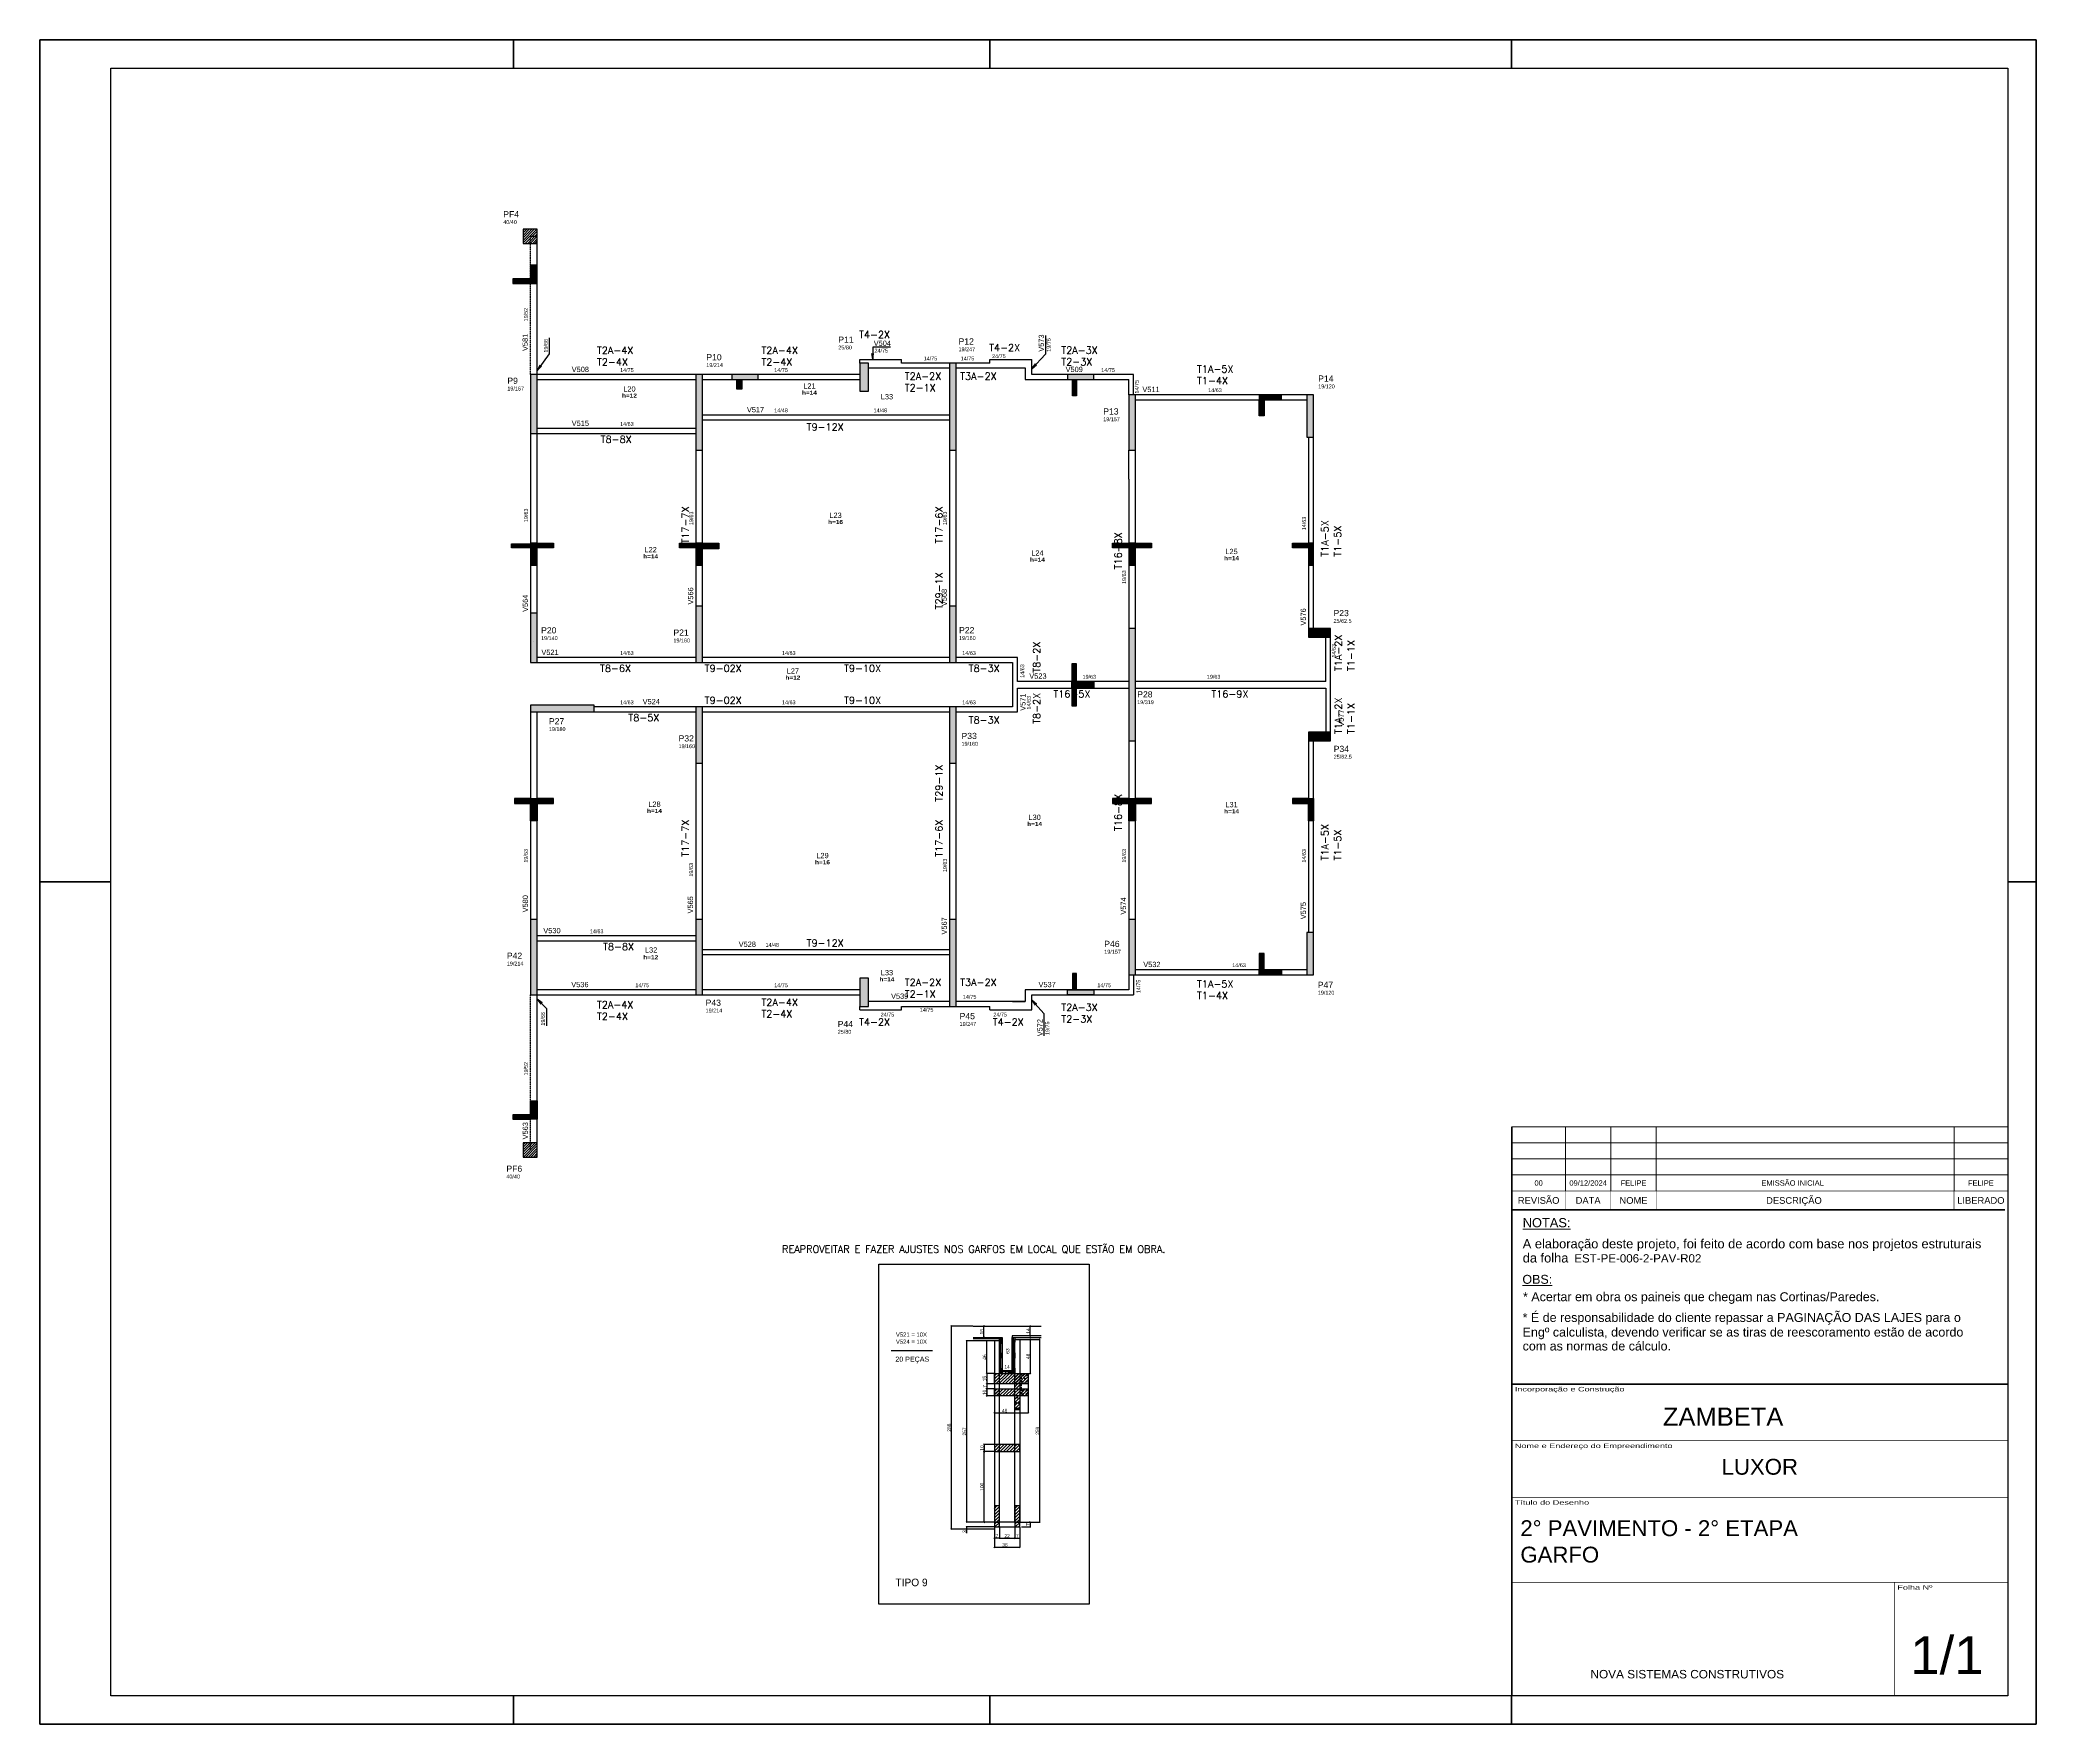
# Model space of a CAD drawing. Extents: x 18655 to 161354, y 153625 to 209880.
# Drawn here: x 18655 to 24320, y 205100 to 209880 of the extents above; entities outside this region: 7.
import ezdxf
from ezdxf.enums import TextEntityAlignment as Align

# ---------------------------------------------------------------- set-up
doc = ezdxf.new("R2010")
doc.units = 0
for name, pattern in [('DASHED2', [9.525, 6.35, -3.175]), ('ESTILO_TQS_0002', [0.4, 0.1, -0.3]), ('ESTILO_TQS_0006', [0.3, 0.2, -0.1])]:
    doc.linetypes.add(name, pattern=pattern)
doc.layers.get('0').update_dxf_attribs({"linetype": 'CONTINUOUS'})
doc.layers.get('DEFPOINTS').update_dxf_attribs({"linetype": 'CONTINUOUS'})
doc.layers.add('00 - FELIPE', color=2, linetype='CONTINUOUS', plot=False)
for name, color, linetype in [('8', 111, 'CONTINUOUS'), ('COTA', 241, 'CONTINUOUS'), ('detalhes', 4, 'CONTINUOUS'), ('HACHURA', 8, 'CONTINUOUS'), ('MTH-COTAS7', 31, 'CONTINUOUS'), ('MTH-DIM-PILAR', 3, 'CONTINUOUS'), ('MTH-DIM-VIGA', 3, 'CONTINUOUS'), ('MTH-FACE-VIGA', 7, 'CONTINUOUS'), ('MTH-HACHURA-PILAR', 1, 'CONTINUOUS'), ('MTH-LINHA-SEÇÃO', 16, 'CONTINUOUS'), ('MTH-PILAR-MORRE', 5, 'CONTINUOUS'), ('MTH-PILAR-SEGUE', 5, 'CONTINUOUS'), ('MTH-SOMBRA21', 150, 'CONTINUOUS'), ('MTH-SOMBRA25', 253, 'CONTINUOUS'), ('MTH-TIT1-PILAR', 5, 'CONTINUOUS'), ('MTH-TIT1-VIGA', 5, 'CONTINUOUS'), ('MTH-TXT-NEGRITO', 5, 'CONTINUOUS'), ('MTH-VIGA-INVERTIDA', 7, 'ESTILO_TQS_0002'), ('Painéis', 200, 'CONTINUOUS'), ('SARR_2.2x10', 60, 'CONTINUOUS'), ('SARR_7x7', 40, 'CONTINUOUS'), ('TIRAS REESCORAMENTO', 252, 'CONTINUOUS'), ('VIGAS', 3, 'CONTINUOUS')]:
    doc.layers.add(name, color=color, linetype=linetype)
for name, color, linetype, lineweight in [('CARIMBO', 7, 'CONTINUOUS', 9), ('FOLHA', 255, 'CONTINUOUS', 40), ('Folhas', 255, 'CONTINUOUS', 9), ('LJ_SIMB_LAJES', 7, 'CONTINUOUS', 9)]:
    doc.layers.add(name, color=color, linetype=linetype, lineweight=lineweight)
doc.styles.add('ARIAL', font='arial.ttf')
doc.styles.add('COTA TECNICA 2X', font='techl___.ttf', dxfattribs={"height": 10})
doc.styles.add('R80-50', font='arial.ttf', dxfattribs={"height": 10})
doc.styles.add('ROMAS860', font='ROMAS860.SHX', dxfattribs={"height": 8.5})
doc.styles.get("Standard").update_dxf_attribs({"font": 'ROMANS.SHX'})
doc.styles.add('Tecnologia', font='')
doc.styles.add('TQS_ARIAL', font='arial.ttf')
doc.styles.add('TQS_ARIAL_BLACK', font='ariblk.ttf')
doc.styles.add('VERDANA', font='verdana.ttf', dxfattribs={"oblique": 15})
doc.styles.get('Tecnologia').set_extended_font_data('Forgotten Futurist')
doc.dimstyles.new('SECAO', dxfattribs={"dimscale": 0.333333, "dimtxt": 5, "dimasz": 9, "dimexe": 3, "dimexo": 3, "dimgap": 3, "dimtad": 1, "dimdec": 1, "dimlfac": 0.5, "dimzin": 12, "dimdsep": 46, "dimtxsty": 'COTA TECNICA 2X', "dimblk1": 'OBLIQUE', "dimblk2": 'OBLIQUE', "dimsah": 1, "dimcen": 0.9, "dimclrd": 4, "dimclre": 4, "dimclrt": 240, "dimadec": 1, "dimazin": 3, "dimtfac": 1, "dimtdec": 1, "dimtmove": 0, "dimatfit": 3, "dimfxl": 1, "dimtolj": 1, "dimtzin": 12, "dimarcsym": 0})
pattern_1 = [(45, (-4774.1973, 8555.0175), (-4.49012806, 4.49012806), [])]
pattern_2 = [(45, (-4764.1973, 8555.0175), (-4.49012806, 4.49012806), [])]

# ---------------------------------------------------------------- blocks, each defined once
blk = doc.blocks.new('Carimbo Laje')
at = {"layer": 'CARIMBO', "color": 30}
for points, const_width in [([(124981.9, 144853.7), (123684.7, 144853.7), (123684.7, 144038.4)], 4.45), ([(123684.7, 144705.5), (124981.9, 144705.5)], 1.48), ([(123684.7, 144557.3), (124981.9, 144557.3)], 1.48), ([(123684.7, 144334.9), (124981.9, 144334.9)], 1.48), ([(124685.4, 144038.4), (124685.4, 144334.9)], 1.48), ([(123684.7, 144038.4), (124981.9, 144038.4)], 1.48)]:
    blk.add_lwpolyline(points, dxfattribs=dict(at, const_width=const_width))
at = {"color": 0, "linetype": 'Continuous', "ltscale": 5, "style": 'ARIAL'}
blk.add_text('NOVA SISTEMAS CONSTRUTIVOS', height=22.118, dxfattribs=at).set_placement((123890.4, 144083.7))
at = {"color": 7, "style": 'ARIAL'}
blk.add_attdef('INCORPORAÇÃO_E_CONTRUÇÃO', text='', height=45.7, dxfattribs=at).set_placement((124364.7, 144777.9), align=Align.MIDDLE_CENTER)
blk.add_attdef('NOME_DA_OBRA', text='', height=41.5, dxfattribs=at).set_placement((124333.3, 144616.6), align=Align.CENTER)
for tag, p in [('PAVIMENTO', (123706.9, 144455.9)), ('TIPO_DE_PROJETO', (123706.9, 144386.8))]:
    blk.add_attdef(tag, p, '', height=41.5, dxfattribs=at)
at = {"color": 7, "style": 'ARIAL', "oblique": 10}
blk.add_attdef('FOLHA_Nº', text='', height=111.2, dxfattribs=at).set_placement((124832.8, 144149.1), align=Align.CENTER)
at = {"layer": 'CARIMBO', "color": 7, "style": 'VERDANA'}
blk.add_attdef('ENDEREÇO', text='', height=14.8, dxfattribs=at).set_placement((124333.3, 144572.1), align=Align.CENTER)
at = {"layer": 'Folhas', "style": 'Tecnologia', "width": 1.5}
for s, p in [('Incorporação e Construção', (123692.5, 144846.3)), ('Nome e Endereço do Empreendimento', (123692.5, 144698.1)), ('Título do Desenho', (123692.5, 144549.8)), ('Folha Nº', (124693.1, 144327.5))]:
    blk.add_text(s, height=11.86, dxfattribs=at).set_placement(p, align=Align.TOP_LEFT)
blk = doc.blocks.new('Revisão Carimbo')
at = {"color": 30}
for p, q in [((0, 155), (925, 155)), ((100, 35), (100, 155)), ((184.66, 35), (184.66, 155)), ((269.32, 35), (269.32, 155)), ((825, 35), (825, 155)), ((0, 125), (925, 125)), ((0, 95), (925, 95)), ((0, 65), (925, 65))]:
    blk.add_line(p, q, dxfattribs=at)
for points, const_width in [([(0, 0), (0, 155)], 3), ([(0, 0), (920, 0)], 3), ([(0, 35), (925, 35)], 1), ([(100, 35), (100, 0)], 1), ([(184.66, 35), (184.66, 0)], 1), ([(269.32, 35), (269.32, 0)], 1), ([(825, 35), (825, 0)], 1)]:
    blk.add_lwpolyline(points, dxfattribs=dict(at, const_width=const_width))
at = {"color": 7, "style": 'ARIAL'}
for s, p in [('REVISÃO', (50, 17.5)), ('DATA', (142.33, 17.5)), ('NOME', (226.99, 17.5)), ('DESCRIÇÃO', (526.27, 17.5)), ('LIBERADO', (875, 17.5))]:
    blk.add_text(s, height=12.5, dxfattribs=at).set_placement(p, align=Align.MIDDLE_CENTER)
at = {"layer": 'CARIMBO', "color": 7, "style": 'ARIAL'}
for tag, p in [('REVISÃO_03', (50, 140)), ('REVISÃO_02', (50, 110)), ('DATA', (142.33, 140)), ('DATA', (142.33, 110)), ('NOME', (226.99, 140)), ('NOME', (226.99, 110)), ('LIBERADO', (875, 140)), ('LIBERADO', (875, 110)), ('REVISÃO_01', (50, 80)), ('DATA', (142.33, 80)), ('NOME', (226.99, 80)), ('LIBERADO', (875, 80)), ('REVISÃO_00', (50, 50)), ('DATA', (142.33, 50)), ('NOME', (226.99, 50)), ('LIBERADO', (875, 50))]:
    blk.add_attdef(tag, text='', height=10, dxfattribs=at).set_placement(p, align=Align.MIDDLE_CENTER)
for p in [(279.32, 140), (279.32, 110), (279.32, 80), (279.32, 50)]:
    blk.add_attdef('DESCRIÇÃO', text='', height=10, dxfattribs=at).set_placement(p, align=Align.MIDDLE_LEFT)
blk = doc.blocks.new('_Oblique')
at = {"color": 0, "linetype": 'ByBlock', "lineweight": -2}
blk.add_line((-0.5, -0.5), (0.5, 0.5), dxfattribs=at)
blk = doc.blocks.new('*D4636')
at = {"layer": 'DEFPOINTS', "color": 0, "transparency": 16777216}
for p in [(21363.4, 206187.9), (21284.4, 205673.8), (21363.4, 205673.8)]:
    blk.add_point(p, dxfattribs=at)
at = {"layer": 'detalhes', "color": 4, "lineweight": -2, "transparency": 16777216}
for p, q in [((21362.4, 206187.9), (21283.4, 206187.9)), ((21284.4, 206187.9), (21284.4, 205673.8)), ((21362.4, 205673.8), (21283.4, 205673.8))]:
    blk.add_line(p, q, dxfattribs=at)
at = {"layer": 'detalhes', "color": 4, "lineweight": -2, "transparency": 16777216, "xscale": 3, "yscale": 3, "zscale": 3}
for p, rotation in [((21284.4, 206187.9), 90), ((21284.4, 205673.8), 270)]:
    blk.add_blockref('_Oblique', p, dxfattribs=dict(at, rotation=rotation))
at = {"layer": 'detalhes', "color": 240, "transparency": 16777216, "insert": (21278.3, 205930.8), "char_height": 10, "attachment_point": 5, "rotation": 90, "style": 'COTA TECNICA 2X'}
blk.add_mtext('\\A1;257', dxfattribs=at)
blk = doc.blocks.new('*D4637')
at = {"layer": 'DEFPOINTS', "color": 0, "transparency": 16777216}
for p in [(21363.4, 205659.8), (21435.4, 205659.8), (21435.4, 205602.3)]:
    blk.add_point(p, dxfattribs=at)
at = {"layer": 'detalhes', "color": 4, "lineweight": -2, "transparency": 16777216}
for p, q in [((21363.4, 205658.8), (21363.4, 205601.3)), ((21435.4, 205658.8), (21435.4, 205601.3)), ((21363.4, 205602.3), (21435.4, 205602.3))]:
    blk.add_line(p, q, dxfattribs=at)
at = {"layer": 'detalhes', "color": 4, "lineweight": -2, "transparency": 16777216, "xscale": 3, "yscale": 3, "zscale": 3, "rotation": 180}
blk.add_blockref('_Oblique', (21363.4, 205602.3), dxfattribs=at)
at = {"layer": 'detalhes', "color": 4, "lineweight": -2, "transparency": 16777216, "xscale": 3, "yscale": 3, "zscale": 3}
blk.add_blockref('_Oblique', (21435.4, 205602.3), dxfattribs=at)
at = {"layer": 'detalhes', "color": 240, "transparency": 16777216, "insert": (21393.4, 205608.6), "char_height": 10, "attachment_point": 5, "style": 'COTA TECNICA 2X'}
blk.add_mtext('\\A1;36', dxfattribs=at)
blk = doc.blocks.new('*D4638')
at = {"layer": 'DEFPOINTS', "color": 0, "transparency": 16777216}
for p in [(21377.4, 205659.8), (21421.4, 205659.8), (21421.4, 205628.1)]:
    blk.add_point(p, dxfattribs=at)
at = {"layer": 'detalhes', "color": 4, "lineweight": -2, "transparency": 16777216}
for p, q in [((21377.4, 205658.8), (21377.4, 205627.1)), ((21421.4, 205658.8), (21421.4, 205627.1)), ((21377.4, 205628.1), (21421.4, 205628.1))]:
    blk.add_line(p, q, dxfattribs=at)
at = {"layer": 'detalhes', "color": 4, "lineweight": -2, "transparency": 16777216, "xscale": 3, "yscale": 3, "zscale": 3, "rotation": 180}
blk.add_blockref('_Oblique', (21377.4, 205628.1), dxfattribs=at)
at = {"layer": 'detalhes', "color": 4, "lineweight": -2, "transparency": 16777216, "xscale": 3, "yscale": 3, "zscale": 3}
blk.add_blockref('_Oblique', (21421.4, 205628.1), dxfattribs=at)
at = {"layer": 'detalhes', "color": 240, "transparency": 16777216, "insert": (21399.4, 205634.1), "char_height": 10, "attachment_point": 5, "style": 'COTA TECNICA 2X'}
blk.add_mtext('\\A1;22', dxfattribs=at)
blk = doc.blocks.new('*D4639')
at = {"layer": 'DEFPOINTS', "color": 0, "transparency": 16777216}
for p in [(21421.4, 205628.1), (21435.4, 205628.1), (21435.4, 205628.1)]:
    blk.add_point(p, dxfattribs=at)
at = {"layer": 'detalhes', "color": 4, "lineweight": -2, "transparency": 16777216}
blk.add_line((21421.4, 205628.1), (21435.4, 205628.1), dxfattribs=at)
at = {"layer": 'detalhes', "color": 4, "lineweight": -2, "transparency": 16777216, "xscale": 3, "yscale": 3, "zscale": 3, "rotation": 180}
blk.add_blockref('_Oblique', (21421.4, 205628.1), dxfattribs=at)
at = {"layer": 'detalhes', "color": 4, "lineweight": -2, "transparency": 16777216, "xscale": 3, "yscale": 3, "zscale": 3}
blk.add_blockref('_Oblique', (21435.4, 205628.1), dxfattribs=at)
at = {"layer": 'detalhes', "color": 240, "transparency": 16777216, "insert": (21428.4, 205634.1), "char_height": 10, "attachment_point": 5, "style": 'COTA TECNICA 2X'}
blk.add_mtext('\\A1;7', dxfattribs=at)
blk = doc.blocks.new('*D4640')
at = {"layer": 'DEFPOINTS', "color": 0, "transparency": 16777216}
for p in [(21363.4, 205628.1), (21363.4, 205628.1), (21377.4, 205628.1)]:
    blk.add_point(p, dxfattribs=at)
at = {"layer": 'detalhes', "color": 4, "lineweight": -2, "transparency": 16777216}
blk.add_line((21377.4, 205628.1), (21363.4, 205628.1), dxfattribs=at)
at = {"layer": 'detalhes', "color": 4, "lineweight": -2, "transparency": 16777216, "xscale": 3, "yscale": 3, "zscale": 3, "rotation": 180}
blk.add_blockref('_Oblique', (21363.4, 205628.1), dxfattribs=at)
at = {"layer": 'detalhes', "color": 4, "lineweight": -2, "transparency": 16777216, "xscale": 3, "yscale": 3, "zscale": 3}
blk.add_blockref('_Oblique', (21377.4, 205628.1), dxfattribs=at)
at = {"layer": 'detalhes', "color": 240, "transparency": 16777216, "insert": (21370.4, 205634.1), "char_height": 10, "attachment_point": 5, "style": 'COTA TECNICA 2X'}
blk.add_mtext('\\A1;7', dxfattribs=at)
blk = doc.blocks.new('*D4620')
at = {"layer": 'DEFPOINTS', "color": 0, "transparency": 16777216}
for p in [(21363.4, 205893.8), (21334.3, 205873.8), (21363.4, 205873.8)]:
    blk.add_point(p, dxfattribs=at)
at = {"layer": 'detalhes', "color": 4, "lineweight": -2, "transparency": 16777216}
for p, q in [((21362.4, 205893.8), (21333.3, 205893.8)), ((21334.3, 205893.8), (21334.3, 205873.8)), ((21362.4, 205873.8), (21333.3, 205873.8))]:
    blk.add_line(p, q, dxfattribs=at)
at = {"layer": 'detalhes', "color": 4, "lineweight": -2, "transparency": 16777216, "xscale": 3, "yscale": 3, "zscale": 3}
for p, rotation in [((21334.3, 205893.8), 90), ((21334.3, 205873.8), 270)]:
    blk.add_blockref('_Oblique', p, dxfattribs=dict(at, rotation=rotation))
at = {"layer": 'detalhes', "color": 240, "transparency": 16777216, "insert": (21328.2, 205883.8), "char_height": 10, "attachment_point": 5, "rotation": 90, "style": 'COTA TECNICA 2X'}
blk.add_mtext('\\A1;10', dxfattribs=at)
blk = doc.blocks.new('*D4621')
at = {"layer": 'DEFPOINTS', "color": 0, "transparency": 16777216}
for p in [(21341.6, 206187.9), (21363.4, 206187.9), (21363.4, 206095.8)]:
    blk.add_point(p, dxfattribs=at)
at = {"layer": 'detalhes', "color": 4, "lineweight": -2, "transparency": 16777216}
for p, q in [((21362.4, 206187.9), (21340.6, 206187.9)), ((21341.6, 206095.8), (21341.6, 206187.9)), ((21362.4, 206095.8), (21340.6, 206095.8))]:
    blk.add_line(p, q, dxfattribs=at)
at = {"layer": 'detalhes', "color": 4, "lineweight": -2, "transparency": 16777216, "xscale": 3, "yscale": 3, "zscale": 3}
for p, rotation in [((21341.6, 206187.9), 90), ((21341.6, 206095.8), 270)]:
    blk.add_blockref('_Oblique', p, dxfattribs=dict(at, rotation=rotation))
at = {"layer": 'detalhes', "color": 240, "transparency": 16777216, "insert": (21335.5, 206141.9), "char_height": 10, "attachment_point": 5, "rotation": 90, "style": 'COTA TECNICA 2X'}
blk.add_mtext('\\A1;46', dxfattribs=at)
blk = doc.blocks.new('*D4622')
at = {"layer": 'DEFPOINTS', "color": 0, "transparency": 16777216}
for p in [(21435.4, 206191.8), (21435.4, 206095.8), (21465.2, 206095.8)]:
    blk.add_point(p, dxfattribs=at)
at = {"layer": 'detalhes', "color": 4, "lineweight": -2, "transparency": 16777216}
for p, q in [((21436.4, 206191.8), (21466.2, 206191.8)), ((21465.2, 206191.8), (21465.2, 206095.8)), ((21436.4, 206095.8), (21466.2, 206095.8))]:
    blk.add_line(p, q, dxfattribs=at)
at = {"layer": 'detalhes', "color": 4, "lineweight": -2, "transparency": 16777216, "xscale": 3, "yscale": 3, "zscale": 3}
for p, rotation in [((21465.2, 206191.8), 90), ((21465.2, 206095.8), 270)]:
    blk.add_blockref('_Oblique', p, dxfattribs=dict(at, rotation=rotation))
at = {"layer": 'detalhes', "color": 240, "transparency": 16777216, "insert": (21459.1, 206143.8), "char_height": 10, "attachment_point": 5, "rotation": 90, "style": 'COTA TECNICA 2X'}
blk.add_mtext('\\A1;48', dxfattribs=at)
blk = doc.blocks.new('*D4623')
at = {"layer": 'DEFPOINTS', "color": 0, "transparency": 16777216}
for p in [(21302.9, 206229.9), (21240.9, 205653.8), (21363.4, 205653.8)]:
    blk.add_point(p, dxfattribs=at)
at = {"layer": 'detalhes', "color": 4, "lineweight": -2, "transparency": 16777216}
for p, q in [((21301.9, 206229.9), (21239.9, 206229.9)), ((21240.9, 206229.9), (21240.9, 205653.8)), ((21362.4, 205653.8), (21239.9, 205653.8))]:
    blk.add_line(p, q, dxfattribs=at)
at = {"layer": 'detalhes', "color": 4, "lineweight": -2, "transparency": 16777216, "xscale": 3, "yscale": 3, "zscale": 3}
for p, rotation in [((21240.9, 206229.9), 90), ((21240.9, 205653.8), 270)]:
    blk.add_blockref('_Oblique', p, dxfattribs=dict(at, rotation=rotation))
at = {"layer": 'detalhes', "color": 240, "transparency": 16777216, "insert": (21234.8, 205941.8), "char_height": 10, "attachment_point": 5, "rotation": 90, "style": 'COTA TECNICA 2X'}
blk.add_mtext('\\A1;288', dxfattribs=at)
blk = doc.blocks.new('*D4624')
at = {"layer": 'DEFPOINTS', "color": 0, "transparency": 16777216}
for p in [(21284.4, 205653.8), (21363.4, 205659.8), (21363.4, 205653.8)]:
    blk.add_point(p, dxfattribs=at)
at = {"layer": 'detalhes', "color": 4, "lineweight": -2, "transparency": 16777216}
for p, q in [((21362.4, 205659.8), (21283.4, 205659.8)), ((21362.4, 205653.8), (21283.4, 205653.8)), ((21284.4, 205659.8), (21284.4, 205653.8)), ((21284.4, 205653.8), (21284.4, 205642.5))]:
    blk.add_line(p, q, dxfattribs=at)
at = {"layer": 'detalhes', "color": 4, "lineweight": -2, "transparency": 16777216, "xscale": 3, "yscale": 3, "zscale": 3}
for p, rotation in [((21284.4, 205659.8), 90), ((21284.4, 205653.8), 270)]:
    blk.add_blockref('_Oblique', p, dxfattribs=dict(at, rotation=rotation))
at = {"layer": 'detalhes', "color": 240, "transparency": 16777216, "insert": (21278.2, 205646.6), "char_height": 10, "attachment_point": 5, "rotation": 90, "style": 'COTA TECNICA 2X'}
blk.add_mtext('\\A1;3', dxfattribs=at)
blk = doc.blocks.new('*D4625')
at = {"layer": 'DEFPOINTS', "color": 0, "transparency": 16777216}
for p in [(21400.4, 206229.9), (21407.3, 206229.9), (21400.4, 206103.8)]:
    blk.add_point(p, dxfattribs=at)
at = {"layer": 'detalhes', "color": 240, "transparency": 16777216, "insert": (21401.1, 206158.9), "char_height": 10, "attachment_point": 5, "rotation": 90, "style": 'COTA TECNICA 2X'}
blk.add_mtext('\\A1;63', dxfattribs=at)
blk = doc.blocks.new('*D4626')
at = {"layer": 'DEFPOINTS', "color": 0, "transparency": 16777216}
for p in [(21385.4, 206108), (21413.4, 206108), (21413.4, 206108)]:
    blk.add_point(p, dxfattribs=at)
at = {"layer": 'detalhes', "color": 240, "transparency": 16777216, "insert": (21399.4, 206114.1), "char_height": 10, "attachment_point": 5, "style": 'COTA TECNICA 2X'}
blk.add_mtext('\\A1;14', dxfattribs=at)
blk = doc.blocks.new('*D4627')
at = {"layer": 'DEFPOINTS', "color": 0, "transparency": 16777216}
for p in [(21334.3, 205873.8), (21363.4, 205873.8), (21362.4, 205673.8)]:
    blk.add_point(p, dxfattribs=at)
at = {"layer": 'detalhes', "color": 4, "lineweight": -2, "transparency": 16777216}
for p, q in [((21362.4, 205873.8), (21333.3, 205873.8)), ((21334.3, 205673.8), (21334.3, 205873.8)), ((21361.4, 205673.8), (21333.3, 205673.8))]:
    blk.add_line(p, q, dxfattribs=at)
at = {"layer": 'detalhes', "color": 4, "lineweight": -2, "transparency": 16777216, "xscale": 3, "yscale": 3, "zscale": 3}
for p, rotation in [((21334.3, 205873.8), 90), ((21334.3, 205673.8), 270)]:
    blk.add_blockref('_Oblique', p, dxfattribs=dict(at, rotation=rotation))
at = {"layer": 'detalhes', "color": 240, "transparency": 16777216, "insert": (21328.2, 205773.8), "char_height": 10, "attachment_point": 5, "rotation": 90, "style": 'COTA TECNICA 2X'}
blk.add_mtext('\\A1;100', dxfattribs=at)
blk = doc.blocks.new('*D4628')
at = {"layer": 'DEFPOINTS', "color": 0, "transparency": 16777216}
for p in [(21363.4, 206055.8), (21459.4, 206031.8), (21459.4, 205983.9)]:
    blk.add_point(p, dxfattribs=at)
at = {"layer": 'detalhes', "color": 4, "lineweight": -2, "transparency": 16777216}
for p, q in [((21363.4, 206054.8), (21363.4, 205982.9)), ((21459.4, 206030.8), (21459.4, 205982.9)), ((21363.4, 205983.9), (21459.4, 205983.9))]:
    blk.add_line(p, q, dxfattribs=at)
at = {"layer": 'detalhes', "color": 4, "lineweight": -2, "transparency": 16777216, "xscale": 3, "yscale": 3, "zscale": 3, "rotation": 180}
blk.add_blockref('_Oblique', (21363.4, 205983.9), dxfattribs=at)
at = {"layer": 'detalhes', "color": 4, "lineweight": -2, "transparency": 16777216, "xscale": 3, "yscale": 3, "zscale": 3}
blk.add_blockref('_Oblique', (21459.4, 205983.9), dxfattribs=at)
at = {"layer": 'detalhes', "color": 240, "transparency": 16777216, "insert": (21392.6, 205990), "char_height": 10, "attachment_point": 5, "style": 'COTA TECNICA 2X'}
blk.add_mtext('\\A1;48', dxfattribs=at)
blk = doc.blocks.new('*D4629')
at = {"layer": 'DEFPOINTS', "color": 0, "transparency": 16777216}
for p in [(21462, 206229.9), (21465.2, 206229.9), (21462, 206201.9)]:
    blk.add_point(p, dxfattribs=at)
at = {"layer": 'detalhes', "color": 4, "lineweight": -2, "transparency": 16777216}
for p, q in [((21463, 206229.9), (21466.2, 206229.9)), ((21465.2, 206201.9), (21465.2, 206229.9)), ((21463, 206201.9), (21466.2, 206201.9))]:
    blk.add_line(p, q, dxfattribs=at)
at = {"layer": 'detalhes', "color": 4, "lineweight": -2, "transparency": 16777216, "xscale": 3, "yscale": 3, "zscale": 3}
for p, rotation in [((21465.2, 206229.9), 90), ((21465.2, 206201.9), 270)]:
    blk.add_blockref('_Oblique', p, dxfattribs=dict(at, rotation=rotation))
at = {"layer": 'detalhes', "color": 240, "transparency": 16777216, "insert": (21459.1, 206215.9), "char_height": 10, "attachment_point": 5, "rotation": 90, "style": 'COTA TECNICA 2X'}
blk.add_mtext('\\A1;14', dxfattribs=at)
blk = doc.blocks.new('*D4630')
at = {"layer": 'DEFPOINTS', "color": 0, "transparency": 16777216}
for p in [(21436.4, 206191.8), (21436.4, 205673.8), (21491.7, 205673.8)]:
    blk.add_point(p, dxfattribs=at)
at = {"layer": 'detalhes', "color": 4, "lineweight": -2, "transparency": 16777216}
for p, q in [((21437.4, 206191.8), (21492.7, 206191.8)), ((21491.7, 206191.8), (21491.7, 205673.8)), ((21437.4, 205673.8), (21492.7, 205673.8))]:
    blk.add_line(p, q, dxfattribs=at)
at = {"layer": 'detalhes', "color": 4, "lineweight": -2, "transparency": 16777216, "xscale": 3, "yscale": 3, "zscale": 3}
for p, rotation in [((21491.7, 206191.8), 90), ((21491.7, 205673.8), 270)]:
    blk.add_blockref('_Oblique', p, dxfattribs=dict(at, rotation=rotation))
at = {"layer": 'detalhes', "color": 240, "transparency": 16777216, "insert": (21485.6, 205932.8), "char_height": 10, "attachment_point": 5, "rotation": 90, "style": 'COTA TECNICA 2X'}
blk.add_mtext('\\A1;259', dxfattribs=at)
blk = doc.blocks.new('*D4631')
at = {"layer": 'DEFPOINTS', "color": 0, "transparency": 16777216}
for p in [(21421.4, 205673.8), (21439.5, 205659.8), (21464.6, 205659.8)]:
    blk.add_point(p, dxfattribs=at)
at = {"layer": 'detalhes', "color": 4, "lineweight": -2, "transparency": 16777216}
for p, q in [((21422.4, 205673.8), (21465.6, 205673.8)), ((21440.5, 205659.8), (21465.6, 205659.8)), ((21464.6, 205673.8), (21464.6, 205659.8))]:
    blk.add_line(p, q, dxfattribs=at)
at = {"layer": 'detalhes', "color": 4, "lineweight": -2, "transparency": 16777216, "xscale": 3, "yscale": 3, "zscale": 3}
for p, rotation in [((21464.6, 205673.8), 90), ((21464.6, 205659.8), 270)]:
    blk.add_blockref('_Oblique', p, dxfattribs=dict(at, rotation=rotation))
at = {"layer": 'detalhes', "color": 240, "transparency": 16777216, "insert": (21458.5, 205666.8), "char_height": 10, "attachment_point": 5, "rotation": 90, "style": 'COTA TECNICA 2X'}
blk.add_mtext('\\A1;7', dxfattribs=at)
blk = doc.blocks.new('*D4632')
at = {"layer": 'DEFPOINTS', "color": 0, "transparency": 16777216}
for p in [(21341.6, 206065.8), (21363.4, 206095.8), (21363.4, 206065.8)]:
    blk.add_point(p, dxfattribs=at)
at = {"layer": 'detalhes', "color": 4, "lineweight": -2, "transparency": 16777216}
for p, q in [((21362.4, 206095.8), (21340.6, 206095.8)), ((21362.4, 206065.8), (21340.6, 206065.8)), ((21341.6, 206095.8), (21341.6, 206065.8))]:
    blk.add_line(p, q, dxfattribs=at)
at = {"layer": 'detalhes', "color": 4, "lineweight": -2, "transparency": 16777216, "xscale": 3, "yscale": 3, "zscale": 3}
for p, rotation in [((21341.6, 206095.8), 90), ((21341.6, 206065.8), 270)]:
    blk.add_blockref('_Oblique', p, dxfattribs=dict(at, rotation=rotation))
at = {"layer": 'detalhes', "color": 240, "transparency": 16777216, "insert": (21335.5, 206080.8), "char_height": 10, "attachment_point": 5, "rotation": 90, "style": 'COTA TECNICA 2X'}
blk.add_mtext('\\A1;15', dxfattribs=at)
blk = doc.blocks.new('*D4633')
at = {"layer": 'DEFPOINTS', "color": 0, "transparency": 16777216}
for p in [(21363.4, 206051.8), (21341.6, 206031.8), (21363.4, 206031.8)]:
    blk.add_point(p, dxfattribs=at)
at = {"layer": 'detalhes', "color": 4, "lineweight": -2, "transparency": 16777216}
for p, q in [((21362.4, 206051.8), (21340.6, 206051.8)), ((21341.6, 206051.8), (21341.6, 206031.8)), ((21362.4, 206031.8), (21340.6, 206031.8))]:
    blk.add_line(p, q, dxfattribs=at)
at = {"layer": 'detalhes', "color": 4, "lineweight": -2, "transparency": 16777216, "xscale": 3, "yscale": 3, "zscale": 3}
for p, rotation in [((21341.6, 206051.8), 90), ((21341.6, 206031.8), 270)]:
    blk.add_blockref('_Oblique', p, dxfattribs=dict(at, rotation=rotation))
at = {"layer": 'detalhes', "color": 240, "transparency": 16777216, "insert": (21335.5, 206041.8), "char_height": 10, "attachment_point": 5, "rotation": 90, "style": 'COTA TECNICA 2X'}
blk.add_mtext('\\A1;10', dxfattribs=at)
blk = doc.blocks.new('*D4634')
at = {"layer": 'DEFPOINTS', "color": 0, "transparency": 16777216}
for p in [(21341.6, 206051.8), (21363.4, 206065.8), (21363.4, 206051.8)]:
    blk.add_point(p, dxfattribs=at)
at = {"layer": 'detalhes', "color": 4, "lineweight": -2, "transparency": 16777216}
for p, q in [((21362.4, 206065.8), (21340.6, 206065.8)), ((21362.4, 206051.8), (21340.6, 206051.8)), ((21341.6, 206065.8), (21341.6, 206051.8))]:
    blk.add_line(p, q, dxfattribs=at)
at = {"layer": 'detalhes', "color": 4, "lineweight": -2, "transparency": 16777216, "xscale": 3, "yscale": 3, "zscale": 3}
for p, rotation in [((21341.6, 206065.8), 90), ((21341.6, 206051.8), 270)]:
    blk.add_blockref('_Oblique', p, dxfattribs=dict(at, rotation=rotation))
at = {"layer": 'detalhes', "color": 240, "transparency": 16777216, "insert": (21335.6, 206058.8), "char_height": 10, "attachment_point": 5, "rotation": 90, "style": 'COTA TECNICA 2X'}
blk.add_mtext('\\A1;7', dxfattribs=at)
blk = doc.blocks.new('*D4635')
at = {"layer": 'DEFPOINTS', "color": 0, "transparency": 16777216}
for p in [(21333.7, 206229.9), (21336.8, 206229.9), (21336.8, 206197.9)]:
    blk.add_point(p, dxfattribs=at)
at = {"layer": 'detalhes', "color": 4, "lineweight": -2, "transparency": 16777216}
for p, q in [((21335.8, 206229.9), (21332.7, 206229.9)), ((21333.7, 206197.9), (21333.7, 206229.9)), ((21335.8, 206197.9), (21332.7, 206197.9))]:
    blk.add_line(p, q, dxfattribs=at)
at = {"layer": 'detalhes', "color": 4, "lineweight": -2, "transparency": 16777216, "xscale": 3, "yscale": 3, "zscale": 3}
for p, rotation in [((21333.7, 206229.9), 90), ((21333.7, 206197.9), 270)]:
    blk.add_blockref('_Oblique', p, dxfattribs=dict(at, rotation=rotation))
at = {"layer": 'detalhes', "color": 240, "transparency": 16777216, "insert": (21327.6, 206213.9), "char_height": 10, "attachment_point": 5, "rotation": 90, "style": 'COTA TECNICA 2X'}
blk.add_mtext('\\A1;16', dxfattribs=at)

msp = doc.modelspace()

# ---------------------------------------------------------------- hatches: boundary and pattern name
at = {"layer": 'COTA'}
h = msp.add_hatch(dxfattribs=at)
h.set_pattern_fill('ANSI31', color=256, scale=2, style=0)
h.set_pattern_definition(pattern_2)
h.paths.add_polyline_path([(21431.41, 206095.84), (21363.41, 206095.84), (21363.41, 206065.84), (21431.41, 206065.84)])
h = msp.add_hatch(dxfattribs=at)
h.set_pattern_fill('ANSI31', color=256, scale=2, style=0)
h.set_pattern_definition(pattern_2)
h.paths.add_polyline_path([(21377.41, 206051.84), (21363.41, 206051.84), (21363.41, 206031.84), (21377.41, 206031.84)])
h = msp.add_hatch(dxfattribs=at)
h.set_pattern_fill('ANSI31', color=256, scale=2, style=0)
h.set_pattern_definition(pattern_1)
h.paths.add_polyline_path([(21421.41, 206051.84), (21367.41, 206051.84), (21367.41, 206031.84), (21421.41, 206031.84)])
h = msp.add_hatch(dxfattribs=at)
h.set_pattern_fill('ANSI31', color=256, scale=2, style=0)
h.set_pattern_definition(pattern_1)
h.paths.add_polyline_path([(21434.61, 206095.84), (21420.61, 206095.84), (21420.61, 206065.84), (21434.61, 206065.84)])
h = msp.add_hatch(dxfattribs=at)
h.set_pattern_fill('ANSI31', color=256, scale=2, style=0)
h.set_pattern_definition(pattern_1)
h.paths.add_polyline_path([(21434.61, 206051.84), (21420.61, 206051.84), (21420.61, 206031.84), (21434.61, 206031.84)])
h = msp.add_hatch(dxfattribs=at)
h.set_pattern_fill('ANSI31', color=256, scale=2, style=0)
h.set_pattern_definition(pattern_1)
h.paths.add_polyline_path([(21421.41, 206065.84), (21421.41, 206051.84), (21435.41, 206051.84), (21435.41, 206065.84)])
h = msp.add_hatch(dxfattribs=at)
h.set_pattern_fill('ANSI31', color=256, scale=2, style=0)
h.set_pattern_definition(pattern_1)
h.paths.add_polyline_path([(21459.41, 206095.84), (21434.61, 206095.84), (21434.61, 206065.84), (21459.41, 206065.84)])
h.paths.add_polyline_path([(21445.81, 206071.84, -1), (21443.01, 206071.84, -1)], flags=16)
h.paths.add_polyline_path([(21448.01, 206080.84, -1), (21450.81, 206080.84, -1)], flags=16)
h.paths.add_polyline_path([(21443.01, 206089.84, -1), (21445.81, 206089.84, -1)], flags=16)
h.paths.add_polyline_path([(21455.81, 206071.84, -1), (21453.01, 206071.84, -1)], flags=16)
h.paths.add_polyline_path([(21453.01, 206089.84, -1), (21455.81, 206089.84, -1)], flags=16)
h = msp.add_hatch(dxfattribs=at)
h.set_pattern_fill('ANSI31', color=256, scale=2, style=0)
h.set_pattern_definition(pattern_1)
h.paths.add_polyline_path([(21459.41, 206051.84), (21434.61, 206051.84), (21434.61, 206031.84), (21459.41, 206031.84)])
h.paths.add_polyline_path([(21443.01, 206046.84, -1), (21445.81, 206046.84, -1)], flags=16)
h.paths.add_polyline_path([(21445.81, 206036.84, -1), (21443.01, 206036.84, -1)], flags=16)
h.paths.add_polyline_path([(21453.01, 206046.84, -1), (21455.81, 206046.84, -1)], flags=16)
h.paths.add_polyline_path([(21455.81, 206036.84, -1), (21453.01, 206036.84, -1)], flags=16)
h = msp.add_hatch(dxfattribs=at)
h.set_pattern_fill('ANSI31', color=256, scale=2, style=0)
h.set_pattern_definition(pattern_1)
h.paths.add_polyline_path([(21421.41, 205991.89), (21435.41, 205991.89), (21435.41, 206031.84), (21421.41, 206031.84)])
h = msp.add_hatch(dxfattribs=at)
h.set_pattern_fill('ANSI31', color=256, scale=2, style=0)
h.set_pattern_definition([(45, (-4774.1973, 8601.0175), (-4.49012806, 4.49012806), [])])
h.paths.add_polyline_path([(21434.41, 205893.81), (21363.41, 205893.81), (21363.41, 205873.81), (21434.41, 205873.81)])
h = msp.add_hatch(dxfattribs=at)
h.set_pattern_fill('ANSI31', color=256, scale=2, style=0)
h.set_pattern_definition([(45, (1519.188, 199850.6025), (-4.490128, 4.490128), [])])
h.paths.add_polyline_path([(21363.41, 205659.79), (21377.41, 205659.79), (21377.41, 205719.79), (21363.41, 205719.79)])
h = msp.add_hatch(dxfattribs=at)
h.set_pattern_fill('ANSI31', color=256, scale=2, style=0)
h.set_pattern_definition([(45, (1577.188, 199850.6025), (-4.490128, 4.490128), [])])
h.paths.add_polyline_path([(21421.41, 205659.79), (21435.41, 205659.79), (21435.41, 205719.79), (21421.41, 205719.79)])
at = {"layer": 'LJ_SIMB_LAJES'}
h = msp.add_hatch(dxfattribs=at)
h.set_pattern_fill('ANGLE', color=1)
h.set_pattern_definition([(0, (153519.51, 153947.375), (0, 6.985), [5.08, -1.905]), (90, (153519.51, 153947.375), (-6.985, 4e-16), [5.08, -1.905])])
h.paths.add_polyline_path([(159048.12, 154487.58, 1), (159047.52, 154487.58, 1)])
h = msp.add_hatch(dxfattribs=at)
h.set_pattern_fill('ANGLE', color=2)
h.set_pattern_definition([(0, (153519.51, 153947.375), (0, 6.985), [5.08, -1.905]), (90, (153519.51, 153947.375), (-6.985, 4e-16), [5.08, -1.905])])
h.paths.add_polyline_path([(159048.12, 154487.58, 1), (159047.52, 154487.58, 1)])
h = msp.add_hatch(dxfattribs=at)
h.set_pattern_fill('ANGLE', color=2)
h.set_pattern_definition([(0, (155096.466, 153877.805), (0, 6.985), [5.08, -1.905]), (90, (155096.466, 153877.805), (-6.985, 4e-16), [5.08, -1.905])])
h.paths.add_polyline_path([(160625.08, 154418.01, 1), (160624.48, 154418.01, 1)])
h = msp.add_hatch(dxfattribs=at)
h.set_pattern_fill('ANGLE', color=3)
h.set_pattern_definition([(0, (155096.4654, 153877.805), (0, 6.985), [5.08, -1.905]), (90, (155096.4654, 153877.805), (-6.985, 4e-16), [5.08, -1.905])])
h.paths.add_polyline_path([(160625.08, 154418.01, 1), (160624.48, 154418.01, 1)])
h = msp.add_hatch(dxfattribs=at)
h.set_pattern_fill('ANGLE', color=1)
h.set_pattern_definition([(0, (152725.2896, 153107), (0, 6.985), [5.08, -1.905]), (90, (152725.2896, 153107), (-6.985, 4e-16), [5.08, -1.905])])
h.paths.add_polyline_path([(158253.9, 153647.2, 1), (158253.3, 153647.2, 1)])
h = msp.add_hatch(dxfattribs=at)
h.set_pattern_fill('ANGLE', color=3)
h.set_pattern_definition([(0, (155825.04, 153112.4464), (0, 6.985), [5.08, -1.905]), (90, (155825.04, 153112.4464), (-6.985, 4e-16), [5.08, -1.905])])
h.paths.add_polyline_path([(161353.65, 153652.65, 1), (161353.05, 153652.65, 1)])
h = msp.add_hatch(dxfattribs=at)
h.set_pattern_fill('ANGLE', color=2)
h.set_pattern_definition([(0, (155046.169, 153085.017), (0, 6.985), [5.08, -1.905]), (90, (155046.169, 153085.017), (-6.985, 4e-16), [5.08, -1.905])])
h.paths.add_polyline_path([(160574.78, 153625.22, 1), (160574.18, 153625.22, 1)])

# ---------------------------------------------------------------- linework, layer by layer
at = {"color": 30}
for p, q in [((18855.69, 209799.92), (24239.28, 209799.92)), ((18855.69, 205180.82), (18855.69, 209799.92)), ((24239.28, 209799.92), (24239.28, 205180.82)), ((24239.28, 205180.82), (18855.69, 205180.82))]:
    msp.add_line(p, q, dxfattribs=at)
at = {"linetype": 'Continuous'}
msp.add_line((21459.41, 206065.84), (21459.41, 206051.84), dxfattribs=at)
msp.add_line((21435.41, 205991.89), (21421.41, 205991.89))
msp.add_lwpolyline([(21385.41, 205659.79), (21435.41, 205659.79), (21435.41, 205673.79), (21363.41, 205673.79), (21363.41, 205659.79), (21385.41, 205659.79)], dxfattribs=at)
for centre in [(21444.41, 206089.84), (21444.41, 206071.84), (21444.41, 206046.84), (21449.41, 206080.84), (21454.41, 206089.84), (21454.41, 206071.84), (21454.41, 206046.84), (21424.91, 206011.87), (21424.91, 205996.89), (21428.41, 206026.84), (21431.91, 206011.87), (21431.91, 205996.89), (21444.41, 206036.84), (21454.41, 206036.84)]:
    msp.add_circle(centre, 1.4)
at = {"layer": '00 - FELIPE', "linetype": 'Continuous'}
msp.add_line((20047.12, 209323.81), (20066.12, 209323.81), dxfattribs=at)
at = {"layer": '8', "color": 5, "linetype": 'Continuous'}
msp.add_lwpolyline([(21632.25, 205441.09), (21035.44, 205441.09), (21035.44, 206405.88), (21632.25, 206405.88)], close=True, dxfattribs=at)
at = {"layer": 'CARIMBO', "color": 30, "const_width": 4.81}
msp.add_lwpolyline([(22831.93, 206065.43), (22831.93, 206559.94)], dxfattribs=at)
at = {"layer": 'COTA', "linetype": 'DASHED2'}
for p, q in [((21439.41, 206095.84), (21439.41, 206065.84)), ((21439.41, 206065.84), (21439.41, 206051.84)), ((21439.41, 206051.84), (21439.41, 206031.84))]:
    msp.add_line(p, q, dxfattribs=at)
at = {"layer": 'FOLHA'}
for p, q in [((18654.51, 209880.4), (24319.75, 209880.4)), ((18654.51, 205100.34), (18654.51, 209880.4)), ((19998.39, 209799.92), (19998.39, 209880.4)), ((21350.33, 209880.4), (21350.33, 209799.92)), ((22831.02, 209880.4), (22831.02, 209799.92)), ((24319.75, 209880.4), (24319.75, 205100.34)), ((18855.69, 207490.37), (18654.51, 207490.37)), ((24319.75, 207490.37), (24239.28, 207490.37)), ((19998.39, 205100.34), (19998.39, 205180.82)), ((21350.33, 205180.82), (21350.33, 205100.34)), ((22831.02, 205180.82), (22831.02, 205100.34)), ((24319.75, 205100.34), (18654.51, 205100.34))]:
    msp.add_line(p, q, dxfattribs=at)
at = {"layer": 'HACHURA', "color": 7}
msp.add_line((21070.59, 206160.55), (21187.74, 206160.55), dxfattribs=at)
at = {"layer": 'MTH-COTAS7', "linetype": 'Continuous'}
for points in [[(20099.78, 209035.1), (20099.78, 208989.14), (20066.12, 208941.96), (20074.34, 208957.41), (20066.12, 208941.96), (20078.06, 208954.76)], [(21068.9, 209007.97), (21018.28, 209007.97), (21018.28, 208973.31), (21015.99, 208990.66), (21018.28, 208973.31), (21020.56, 208990.66)], [(21508.01, 209041.92), (21508.01, 208988.58), (21469.62, 208946.81), (21479.68, 208961.13), (21469.62, 208946.81), (21483.05, 208958.04)], [(20092.88, 207082.48), (20092.88, 207130.4), (20066.12, 207157.88), (20079.86, 207147.04), (20066.12, 207157.88), (20076.59, 207143.86)], [(21504.21, 207053.72), (21504.21, 207116.03), (21469.62, 207155.07), (21482.84, 207143.6), (21469.62, 207155.07), (21479.42, 207140.57)]]:
    msp.add_lwpolyline(points, dxfattribs=at)
at = {"layer": 'MTH-FACE-VIGA', "linetype": 'Continuous'}
for p, q in [((20066.12, 208930.31), (20066.12, 209302.81)), ((20066.12, 208940.63), (20066.12, 208962.35)), ((20066.12, 208930.31), (20066.12, 208940.63)), ((20981.12, 208973.31), (21100.12, 208973.31)), ((20981.12, 208963.31), (20981.12, 208973.31)), ((21006.12, 208949.31), (21236.12, 208949.31)), ((21100.12, 208963.31), (21100.12, 208973.31)), ((21236.12, 208963.31), (21100.12, 208963.31)), ((21350.12, 208963.31), (21255.12, 208963.31)), ((21255.12, 208949.31), (21450.62, 208949.31)), ((21350.12, 208963.31), (21350.12, 208973.31)), ((21350.12, 208973.31), (21469.62, 208973.31)), ((21450.62, 208949.31), (21450.62, 208930.31)), ((21469.62, 208930.31), (21469.62, 208973.31)), ((20516.12, 208930.31), (20066.12, 208930.31)), ((20066.12, 208916.31), (20516.12, 208916.31)), ((20981.12, 208930.31), (20535.12, 208930.31)), ((20535.12, 208916.31), (20981.12, 208916.31)), ((21450.62, 208930.31), (21450.62, 208916.31)), ((21450.62, 208916.31), (21469.62, 208916.31)), ((21758.62, 208930.31), (21469.62, 208930.31)), ((21469.62, 208916.31), (21744.62, 208916.31)), ((21744.62, 208873.31), (21744.62, 208916.31)), ((21758.62, 208873.31), (21758.62, 208930.31)), ((22250.12, 208873.31), (21763.62, 208873.31)), ((21763.62, 208859.31), (22250.12, 208859.31)), ((20516.12, 208777.31), (20066.12, 208777.31)), ((20535.12, 208815.91), (21236.12, 208815.91)), ((20535.12, 208801.91), (21236.12, 208801.91)), ((20047.12, 208763.31), (20047.12, 208253.31)), ((20066.12, 208763.31), (20516.12, 208763.31)), ((20066.12, 208253.31), (20066.12, 208763.31)), ((20516.12, 208716.31), (20516.12, 208273.31)), ((20535.12, 208273.31), (20535.12, 208716.31)), ((21236.12, 208716.31), (21236.12, 208273.31)), ((21255.12, 208273.31), (21255.12, 208716.31)), ((21744.62, 208633.31), (21744.62, 208716.31)), ((21763.62, 208209.81), (21763.62, 208716.31)), ((22255.12, 208753.31), (22255.12, 208209.81)), ((22269.12, 208209.81), (22269.12, 208753.31)), ((21744.62, 208633.31), (21744.62, 208209.81)), ((22303.62, 208059.81), (22303.62, 208184.81)), ((22317.62, 207915.81), (22317.62, 208184.81)), ((20516.12, 208127.31), (20066.12, 208127.31)), ((20066.12, 208113.31), (20516.12, 208113.31)), ((21236.12, 208127.31), (20535.12, 208127.31)), ((20535.12, 208113.31), (21236.12, 208113.31)), ((21414.62, 208127.31), (21255.12, 208127.31)), ((21255.12, 208113.31), (21414.62, 208113.31)), ((21428.62, 208127.31), (21414.62, 208127.31)), ((21414.62, 208113.31), (21414.62, 208059.81)), ((21428.62, 208113.31), (21428.62, 208127.31)), ((21428.62, 208059.81), (21428.62, 208113.31)), ((21414.62, 208059.81), (21414.62, 208040.81)), ((21414.62, 208040.81), (21414.62, 207987.31)), ((21744.62, 208059.81), (21428.62, 208059.81)), ((21428.62, 208040.81), (21744.62, 208040.81)), ((21428.62, 207987.31), (21428.62, 208040.81)), ((22303.62, 208059.81), (21763.62, 208059.81)), ((21763.62, 208040.81), (22303.62, 208040.81)), ((22303.62, 208040.81), (22303.62, 207915.81)), ((20047.12, 207973.31), (20047.12, 207384.31)), ((20066.12, 207384.31), (20066.12, 207973.31)), ((20516.12, 207987.31), (20227.12, 207987.31)), ((20227.12, 207973.31), (20516.12, 207973.31)), ((21236.12, 207987.31), (20535.12, 207987.31)), ((20535.12, 207973.31), (21236.12, 207973.31)), ((21414.62, 207987.31), (21255.12, 207987.31)), ((21255.12, 207973.31), (21414.62, 207973.31)), ((21414.62, 207973.31), (21428.62, 207973.31)), ((21428.62, 207973.31), (21428.62, 207987.31)), ((21744.62, 207890.81), (21744.62, 207467.31)), ((21763.62, 207384.31), (21763.62, 207890.81)), ((22255.12, 207890.81), (22255.12, 207347.31)), ((22269.12, 207347.31), (22269.12, 207890.81)), ((20516.12, 207827.31), (20516.12, 207384.31)), ((20535.12, 207384.31), (20535.12, 207827.31)), ((21236.12, 207827.31), (21236.12, 207384.31)), ((21255.12, 207384.31), (21255.12, 207827.31)), ((21744.62, 207467.31), (21744.62, 207384.31)), ((20516.12, 207337.31), (20066.12, 207337.31)), ((20066.12, 207323.31), (20516.12, 207323.31)), ((20535.12, 207298.71), (21236.12, 207298.71)), ((20535.12, 207284.71), (21236.12, 207284.71)), ((22250.12, 207241.31), (21763.62, 207241.31)), ((20516.12, 207184.31), (20066.12, 207184.31)), ((20981.12, 207184.31), (20535.12, 207184.31)), ((21469.62, 207184.31), (21450.62, 207184.31)), ((21450.62, 207184.31), (21450.62, 207170.31)), ((21744.62, 207184.31), (21469.62, 207184.31)), ((21744.62, 207227.31), (21744.62, 207184.31)), ((21758.62, 207227.31), (21758.62, 207170.31)), ((21763.62, 207227.31), (22250.12, 207227.31)), ((20066.12, 207170.31), (20516.12, 207170.31)), ((20066.12, 206749.81), (20066.12, 207170.31)), ((20535.12, 207170.31), (20981.12, 207170.31)), ((20981.12, 207127.31), (20981.12, 207137.31)), ((20981.12, 207127.31), (21100.12, 207127.31)), ((21236.12, 207151.31), (21006.12, 207151.31)), ((21100.12, 207137.31), (21236.12, 207137.31)), ((21100.12, 207127.31), (21100.12, 207137.31)), ((21450.62, 207151.31), (21255.12, 207151.31)), ((21255.12, 207137.31), (21350.12, 207137.31)), ((21350.12, 207127.31), (21350.12, 207137.31)), ((21350.12, 207127.31), (21469.62, 207127.31)), ((21414.62, 207151.31), (21450.62, 207151.31)), ((21450.62, 207170.31), (21450.62, 207151.31)), ((21469.62, 207170.31), (21758.62, 207170.31)), ((21469.62, 207127.31), (21469.62, 207170.31))]:
    msp.add_line(p, q, dxfattribs=at)
at = {"layer": 'MTH-HACHURA-PILAR', "linetype": 'Continuous'}
for p, q in [((20026.12, 209304.24), (20064.69, 209342.81)), ((20026.12, 209311.31), (20057.62, 209342.81)), ((20026.12, 209318.38), (20050.55, 209342.81)), ((20026.12, 209325.45), (20043.48, 209342.81)), ((20026.12, 209332.53), (20036.41, 209342.81)), ((20026.12, 209339.6), (20029.34, 209342.81)), ((20031.76, 209302.81), (20066.12, 209337.17)), ((20038.84, 209302.81), (20066.12, 209330.1)), ((20045.91, 209302.81), (20066.12, 209323.03)), ((20052.98, 209302.81), (20066.12, 209315.96)), ((20060.05, 209302.81), (20066.12, 209308.89)), ((20026.12, 206716.23), (20059.7, 206749.81)), ((20026.12, 206723.3), (20052.63, 206749.81)), ((20026.12, 206730.37), (20045.56, 206749.81)), ((20026.12, 206737.44), (20038.49, 206749.81)), ((20026.12, 206744.51), (20031.42, 206749.81)), ((20026.78, 206709.81), (20066.12, 206749.16)), ((20033.85, 206709.81), (20066.12, 206742.09)), ((20040.92, 206709.81), (20066.12, 206735.02)), ((20047.99, 206709.81), (20066.12, 206727.95)), ((20055.06, 206709.81), (20066.12, 206720.88)), ((20062.13, 206709.81), (20066.12, 206713.8))]:
    msp.add_line(p, q, dxfattribs=at)
at = {"layer": 'MTH-LINHA-SEÇÃO', "linetype": 'Continuous'}
for points in [[(20066.12, 209188.96), (20066.12, 209240.96), (20047.12, 209240.96), (20047.12, 209188.96), (20066.12, 209188.96)], [(20047.12, 209201.96), (19997.12, 209201.96), (19997.12, 209188.96), (20047.12, 209188.96), (20047.12, 209201.96)], [(20693.16, 208930.31), (20618.16, 208930.31), (20618.16, 208916.31), (20693.16, 208916.31), (20693.16, 208930.31)], [(20632.16, 208888.88), (20632.16, 208916.31), (20646.16, 208916.31), (20646.16, 208888.88), (20632.16, 208888.88)], [(21645.85, 208930.31), (21570.85, 208930.31), (21570.85, 208916.31), (21645.85, 208916.31), (21645.85, 208930.31)], [(21584.85, 208870.31), (21584.85, 208916.31), (21596.85, 208916.31), (21596.85, 208870.31), (21584.85, 208870.31)], [(22177.85, 208873.31), (22114.85, 208873.31), (22114.85, 208859.31), (22177.85, 208859.31), (22177.85, 208873.31)], [(22114.85, 208813.31), (22114.85, 208859.31), (22128.85, 208859.31), (22128.85, 208813.31), (22114.85, 208813.31)], [(19993.12, 208450.38), (20047.12, 208450.38), (20047.12, 208438.38), (19993.12, 208438.38), (19993.12, 208450.38)], [(20066.12, 208389.38), (20066.12, 208452.38), (20047.12, 208452.38), (20047.12, 208389.38), (20066.12, 208389.38)], [(20066.12, 208452.38), (20112.12, 208452.38), (20112.12, 208438.38), (20066.12, 208438.38), (20066.12, 208452.38)], [(20470.12, 208452.38), (20516.12, 208452.38), (20516.12, 208438.38), (20470.12, 208438.38), (20470.12, 208452.38)], [(20535.12, 208389.38), (20535.12, 208452.38), (20516.12, 208452.38), (20516.12, 208389.38), (20535.12, 208389.38)], [(20535.12, 208452.38), (20581.12, 208452.38), (20581.12, 208436.38), (20535.12, 208436.38), (20535.12, 208452.38)], [(21698.62, 208452.38), (21744.62, 208452.38), (21744.62, 208438.38), (21698.62, 208438.38), (21698.62, 208452.38)], [(21763.62, 208389.38), (21763.62, 208452.38), (21744.62, 208452.38), (21744.62, 208389.38), (21763.62, 208389.38)], [(21763.62, 208452.38), (21809.62, 208452.38), (21809.62, 208438.38), (21763.62, 208438.38), (21763.62, 208452.38)], [(22209.12, 208452.38), (22255.12, 208452.38), (22255.12, 208438.38), (22209.12, 208438.38), (22209.12, 208452.38)], [(22269.12, 208389.38), (22269.12, 208452.38), (22255.12, 208452.38), (22255.12, 208389.38), (22269.12, 208389.38)], [(21582.85, 208109.81), (21582.85, 208059.81), (21596.85, 208059.81), (21596.85, 208109.81), (21582.85, 208109.81)], [(21645.85, 208040.81), (21582.85, 208040.81), (21582.85, 208059.81), (21645.85, 208059.81), (21645.85, 208040.81)], [(21582.85, 208040.81), (21582.85, 207990.81), (21596.85, 207990.81), (21596.85, 208040.81), (21582.85, 208040.81)], [(20047.12, 207727.22), (20001.12, 207727.22), (20001.12, 207713.22), (20047.12, 207713.22), (20047.12, 207727.22)], [(20047.12, 207664.22), (20047.12, 207727.22), (20066.12, 207727.22), (20066.12, 207664.22), (20047.12, 207664.22)], [(20112.12, 207727.22), (20066.12, 207727.22), (20066.12, 207713.22), (20112.12, 207713.22), (20112.12, 207727.22)], [(21744.62, 207727.22), (21698.62, 207727.22), (21698.62, 207713.22), (21744.62, 207713.22), (21744.62, 207727.22)], [(21744.62, 207664.22), (21744.62, 207727.22), (21763.62, 207727.22), (21763.62, 207664.22), (21744.62, 207664.22)], [(21809.62, 207727.22), (21763.62, 207727.22), (21763.62, 207713.22), (21809.62, 207713.22), (21809.62, 207727.22)], [(22255.12, 207727.22), (22209.12, 207727.22), (22209.12, 207713.22), (22255.12, 207713.22), (22255.12, 207727.22)], [(22255.12, 207664.22), (22255.12, 207727.22), (22269.12, 207727.22), (22269.12, 207664.22), (22255.12, 207664.22)], [(22114.85, 207287.31), (22114.85, 207241.31), (22128.85, 207241.31), (22128.85, 207287.31), (22114.85, 207287.31)], [(22177.85, 207227.31), (22114.85, 207227.31), (22114.85, 207241.31), (22177.85, 207241.31), (22177.85, 207227.31)], [(21645.85, 207170.31), (21570.85, 207170.31), (21570.85, 207184.31), (21645.85, 207184.31), (21645.85, 207170.31)], [(21584.85, 207230.31), (21584.85, 207184.31), (21596.85, 207184.31), (21596.85, 207230.31), (21584.85, 207230.31)], [(20047.12, 206816.88), (20047.12, 206868.88), (20066.12, 206868.88), (20066.12, 206816.88), (20047.12, 206816.88)], [(20047.12, 206829.88), (19997.12, 206829.88), (19997.12, 206816.88), (20047.12, 206816.88), (20047.12, 206829.88)]]:
    msp.add_lwpolyline(points, dxfattribs=at)
at = {"layer": 'MTH-PILAR-MORRE', "linetype": 'Continuous'}
for points in [[(20066.12, 209342.81), (20026.12, 209342.81), (20026.12, 209302.81), (20066.12, 209302.81), (20066.12, 209342.81)], [(20066.12, 206749.81), (20026.12, 206749.81), (20026.12, 206709.81), (20066.12, 206709.81), (20066.12, 206749.81)]]:
    msp.add_lwpolyline(points, dxfattribs=at)
at = {"layer": 'MTH-PILAR-SEGUE', "linetype": 'Continuous'}
msp.add_line((20056.62, 208173.31), (20056.62, 208173.31), dxfattribs=at)
for points in [[(20981.12, 208883.31), (21006.12, 208883.31), (21006.12, 208963.31), (20981.12, 208963.31), (20981.12, 208883.31)], [(21236.12, 208716.31), (21255.12, 208716.31), (21255.12, 208963.31), (21236.12, 208963.31), (21236.12, 208716.31)], [(20047.12, 208763.31), (20066.12, 208763.31), (20066.12, 208930.31), (20047.12, 208930.31), (20047.12, 208763.31)], [(20516.12, 208716.31), (20535.12, 208716.31), (20535.12, 208930.31), (20516.12, 208930.31), (20516.12, 208716.31)], [(21744.62, 208716.31), (21763.62, 208716.31), (21763.62, 208873.31), (21744.62, 208873.31), (21744.62, 208716.31)], [(22250.12, 208753.31), (22269.12, 208753.31), (22269.12, 208873.31), (22250.12, 208873.31), (22250.12, 208753.31)], [(20516.12, 208113.31), (20535.12, 208113.31), (20535.12, 208273.31), (20516.12, 208273.31), (20516.12, 208113.31)], [(21236.12, 208113.31), (21255.12, 208113.31), (21255.12, 208273.31), (21236.12, 208273.31), (21236.12, 208113.31)], [(20047.12, 208113.31), (20066.12, 208113.31), (20066.12, 208253.31), (20047.12, 208253.31), (20047.12, 208113.31)], [(21744.62, 207890.81), (21763.62, 207890.81), (21763.62, 208209.81), (21744.62, 208209.81), (21744.62, 207890.81)], [(22317.62, 208184.81), (22317.62, 208209.81), (22255.12, 208209.81), (22255.12, 208184.81), (22317.62, 208184.81)], [(20047.12, 207992.31), (20047.12, 207973.31), (20227.12, 207973.31), (20227.12, 207992.31), (20047.12, 207992.31)], [(20516.12, 207827.31), (20535.12, 207827.31), (20535.12, 207987.31), (20516.12, 207987.31), (20516.12, 207827.31)], [(21236.12, 207827.31), (21255.12, 207827.31), (21255.12, 207987.31), (21236.12, 207987.31), (21236.12, 207827.31)], [(22317.62, 207890.81), (22317.62, 207915.81), (22255.12, 207915.81), (22255.12, 207890.81), (22317.62, 207890.81)], [(20047.12, 207170.31), (20066.12, 207170.31), (20066.12, 207384.31), (20047.12, 207384.31), (20047.12, 207170.31)], [(20516.12, 207170.31), (20535.12, 207170.31), (20535.12, 207384.31), (20516.12, 207384.31), (20516.12, 207170.31)], [(21236.12, 207137.31), (21255.12, 207137.31), (21255.12, 207384.31), (21236.12, 207384.31), (21236.12, 207137.31)], [(21744.62, 207227.31), (21763.62, 207227.31), (21763.62, 207384.31), (21744.62, 207384.31), (21744.62, 207227.31)], [(22250.12, 207227.31), (22269.12, 207227.31), (22269.12, 207347.31), (22250.12, 207347.31), (22250.12, 207227.31)], [(20981.12, 207137.31), (21006.12, 207137.31), (21006.12, 207217.31), (20981.12, 207217.31), (20981.12, 207137.31)]]:
    msp.add_lwpolyline(points, dxfattribs=at)
at = {"layer": 'MTH-SOMBRA21', "linetype": 'Continuous'}
for points in [[(19990.76, 209323.81), (19990.76, 209342.81), (19990.76, 209323.81)], [(20066.12, 209188.96), (20066.12, 209240.96), (20047.12, 209240.96)], [(20066.12, 209188.96), (20047.12, 209240.96), (20047.12, 209188.96)], [(20047.12, 209201.96), (19997.12, 209201.96), (19997.12, 209188.96)], [(20047.12, 209201.96), (19997.12, 209188.96), (20047.12, 209188.96)], [(20047.12, 209201.96), (20047.12, 209188.96), (20047.12, 209201.96)], [(20066.12, 209188.96), (20047.12, 209188.96), (20066.12, 209188.96)], [(20693.16, 208930.31), (20618.16, 208930.31), (20618.16, 208916.31)], [(20693.16, 208930.31), (20618.16, 208916.31), (20693.16, 208916.31)], [(20632.16, 208888.88), (20632.16, 208916.31), (20646.16, 208916.31)], [(20632.16, 208888.88), (20646.16, 208916.31), (20646.16, 208888.88)], [(20693.16, 208930.31), (20693.16, 208916.31), (20693.16, 208930.31)], [(21645.85, 208930.31), (21570.85, 208930.31), (21570.85, 208916.31)], [(21645.85, 208930.31), (21570.85, 208916.31), (21645.85, 208916.31)], [(21584.85, 208870.31), (21584.85, 208916.31), (21596.85, 208916.31)], [(21584.85, 208870.31), (21596.85, 208916.31), (21596.85, 208870.31)], [(21645.85, 208930.31), (21645.85, 208916.31), (21645.85, 208930.31)], [(21584.85, 208870.31), (21596.85, 208870.31), (21584.85, 208870.31)], [(22177.85, 208873.31), (22114.85, 208873.31), (22114.85, 208859.31)], [(22177.85, 208873.31), (22114.85, 208859.31), (22177.85, 208859.31)], [(22114.85, 208813.31), (22114.85, 208859.31), (22128.85, 208859.31)], [(22114.85, 208813.31), (22128.85, 208859.31), (22128.85, 208813.31)], [(22177.85, 208873.31), (22177.85, 208859.31), (22177.85, 208873.31)], [(22114.85, 208813.31), (22128.85, 208813.31), (22114.85, 208813.31)], [(19993.12, 208450.38), (20047.12, 208450.38), (20047.12, 208438.38)], [(19993.12, 208450.38), (20047.12, 208438.38), (19993.12, 208438.38)], [(19993.12, 208450.38), (19993.12, 208438.38), (19993.12, 208450.38)], [(20066.12, 208389.38), (20066.12, 208452.38), (20047.12, 208452.38)], [(20066.12, 208389.38), (20047.12, 208452.38), (20047.12, 208389.38)], [(20066.12, 208452.38), (20112.12, 208452.38), (20112.12, 208438.38)], [(20066.12, 208452.38), (20112.12, 208438.38), (20066.12, 208438.38)], [(20066.12, 208452.38), (20066.12, 208438.38), (20066.12, 208452.38)], [(20470.12, 208452.38), (20516.12, 208452.38), (20516.12, 208438.38)], [(20470.12, 208452.38), (20516.12, 208438.38), (20470.12, 208438.38)], [(20470.12, 208452.38), (20470.12, 208438.38), (20470.12, 208452.38)], [(20535.12, 208389.38), (20535.12, 208452.38), (20516.12, 208452.38)], [(20535.12, 208389.38), (20516.12, 208452.38), (20516.12, 208389.38)], [(20535.12, 208452.38), (20581.12, 208452.38), (20581.12, 208436.38)], [(20535.12, 208452.38), (20581.12, 208436.38), (20535.12, 208436.38)], [(20535.12, 208452.38), (20535.12, 208436.38), (20535.12, 208452.38)], [(21698.62, 208452.38), (21744.62, 208452.38), (21744.62, 208438.38)], [(21698.62, 208452.38), (21744.62, 208438.38), (21698.62, 208438.38)], [(21698.62, 208452.38), (21698.62, 208438.38), (21698.62, 208452.38)], [(21763.62, 208389.38), (21763.62, 208452.38), (21744.62, 208452.38)], [(21763.62, 208389.38), (21744.62, 208452.38), (21744.62, 208389.38)], [(21763.62, 208452.38), (21809.62, 208452.38), (21809.62, 208438.38)], [(21763.62, 208452.38), (21809.62, 208438.38), (21763.62, 208438.38)], [(21763.62, 208452.38), (21763.62, 208438.38), (21763.62, 208452.38)], [(22209.12, 208452.38), (22255.12, 208452.38), (22255.12, 208438.38)], [(22209.12, 208452.38), (22255.12, 208438.38), (22209.12, 208438.38)], [(22209.12, 208452.38), (22209.12, 208438.38), (22209.12, 208452.38)], [(22269.12, 208389.38), (22269.12, 208452.38), (22255.12, 208452.38)], [(22269.12, 208389.38), (22255.12, 208452.38), (22255.12, 208389.38)], [(20066.12, 208389.38), (20047.12, 208389.38), (20066.12, 208389.38)], [(20535.12, 208389.38), (20516.12, 208389.38), (20535.12, 208389.38)], [(21763.62, 208389.38), (21744.62, 208389.38), (21763.62, 208389.38)], [(22269.12, 208389.38), (22255.12, 208389.38), (22269.12, 208389.38)], [(21582.85, 208109.81), (21582.85, 208059.81), (21596.85, 208059.81)], [(21582.85, 208109.81), (21596.85, 208059.81), (21596.85, 208109.81)], [(21582.85, 208109.81), (21596.85, 208109.81), (21582.85, 208109.81)], [(21645.85, 208040.81), (21582.85, 208040.81), (21582.85, 208059.81)], [(21645.85, 208040.81), (21582.85, 208059.81), (21645.85, 208059.81)], [(21582.85, 208040.81), (21582.85, 207990.81), (21596.85, 207990.81)], [(21582.85, 208040.81), (21596.85, 207990.81), (21596.85, 208040.81)], [(21582.85, 208040.81), (21596.85, 208040.81), (21582.85, 208040.81)], [(21645.85, 208040.81), (21645.85, 208059.81), (21645.85, 208040.81)], [(20047.12, 207727.22), (20001.12, 207727.22), (20001.12, 207713.22)], [(20047.12, 207727.22), (20001.12, 207713.22), (20047.12, 207713.22)], [(20047.12, 207727.22), (20047.12, 207713.22), (20047.12, 207727.22)], [(20047.12, 207664.22), (20047.12, 207727.22), (20066.12, 207727.22)], [(20047.12, 207664.22), (20066.12, 207727.22), (20066.12, 207664.22)], [(20112.12, 207727.22), (20066.12, 207727.22), (20066.12, 207713.22)], [(20112.12, 207727.22), (20066.12, 207713.22), (20112.12, 207713.22)], [(20112.12, 207727.22), (20112.12, 207713.22), (20112.12, 207727.22)], [(21744.62, 207727.22), (21698.62, 207727.22), (21698.62, 207713.22)], [(21744.62, 207727.22), (21698.62, 207713.22), (21744.62, 207713.22)], [(21744.62, 207727.22), (21744.62, 207713.22), (21744.62, 207727.22)], [(21744.62, 207664.22), (21744.62, 207727.22), (21763.62, 207727.22)], [(21744.62, 207664.22), (21763.62, 207727.22), (21763.62, 207664.22)], [(21809.62, 207727.22), (21763.62, 207727.22), (21763.62, 207713.22)], [(21809.62, 207727.22), (21763.62, 207713.22), (21809.62, 207713.22)], [(21809.62, 207727.22), (21809.62, 207713.22), (21809.62, 207727.22)], [(22255.12, 207727.22), (22209.12, 207727.22), (22209.12, 207713.22)], [(22255.12, 207727.22), (22209.12, 207713.22), (22255.12, 207713.22)], [(22255.12, 207727.22), (22255.12, 207713.22), (22255.12, 207727.22)], [(22255.12, 207664.22), (22255.12, 207727.22), (22269.12, 207727.22)], [(22255.12, 207664.22), (22269.12, 207727.22), (22269.12, 207664.22)], [(20047.12, 207664.22), (20066.12, 207664.22), (20047.12, 207664.22)], [(21744.62, 207664.22), (21763.62, 207664.22), (21744.62, 207664.22)], [(22255.12, 207664.22), (22269.12, 207664.22), (22255.12, 207664.22)], [(22114.85, 207287.31), (22114.85, 207241.31), (22128.85, 207241.31)], [(22114.85, 207287.31), (22128.85, 207241.31), (22128.85, 207287.31)], [(22114.85, 207287.31), (22128.85, 207287.31), (22114.85, 207287.31)], [(22177.85, 207227.31), (22114.85, 207227.31), (22114.85, 207241.31)], [(22177.85, 207227.31), (22114.85, 207241.31), (22177.85, 207241.31)], [(22177.85, 207227.31), (22177.85, 207241.31), (22177.85, 207227.31)], [(21645.85, 207170.31), (21570.85, 207170.31), (21570.85, 207184.31)], [(21645.85, 207170.31), (21570.85, 207184.31), (21645.85, 207184.31)], [(21584.85, 207230.31), (21584.85, 207184.31), (21596.85, 207184.31)], [(21584.85, 207230.31), (21596.85, 207184.31), (21596.85, 207230.31)], [(21584.85, 207230.31), (21596.85, 207230.31), (21584.85, 207230.31)], [(21645.85, 207170.31), (21645.85, 207184.31), (21645.85, 207170.31)], [(20047.12, 206816.88), (20047.12, 206868.88), (20066.12, 206868.88)], [(20047.12, 206816.88), (20066.12, 206868.88), (20066.12, 206816.88)], [(20047.12, 206829.88), (19997.12, 206829.88), (19997.12, 206816.88)], [(20047.12, 206829.88), (19997.12, 206816.88), (20047.12, 206816.88)], [(20047.12, 206829.88), (20047.12, 206816.88), (20047.12, 206829.88)], [(20047.12, 206816.88), (20066.12, 206816.88), (20047.12, 206816.88)]]:
    msp.add_solid(points, dxfattribs=at)
at = {"layer": 'MTH-SOMBRA25', "linetype": 'Continuous'}
for points in [[(20981.12, 208883.31), (21006.12, 208883.31), (21006.12, 208963.31)], [(20981.12, 208883.31), (21006.12, 208963.31), (20981.12, 208963.31)], [(20981.12, 208883.31), (20981.12, 208963.31), (20981.12, 208883.31)], [(21236.12, 208716.31), (21255.12, 208716.31), (21255.12, 208963.31)], [(21236.12, 208716.31), (21255.12, 208963.31), (21236.12, 208963.31)], [(21236.12, 208716.31), (21236.12, 208963.31), (21236.12, 208716.31)], [(20047.12, 208763.31), (20066.12, 208763.31), (20066.12, 208930.31)], [(20047.12, 208763.31), (20066.12, 208930.31), (20047.12, 208930.31)], [(20047.12, 208763.31), (20047.12, 208930.31), (20047.12, 208763.31)], [(20516.12, 208716.31), (20535.12, 208716.31), (20535.12, 208930.31)], [(20516.12, 208716.31), (20535.12, 208930.31), (20516.12, 208930.31)], [(20516.12, 208716.31), (20516.12, 208930.31), (20516.12, 208716.31)], [(21744.62, 208716.31), (21763.62, 208716.31), (21763.62, 208873.31)], [(21744.62, 208716.31), (21763.62, 208873.31), (21744.62, 208873.31)], [(21744.62, 208716.31), (21744.62, 208873.31), (21744.62, 208716.31)], [(22250.12, 208753.31), (22269.12, 208753.31), (22269.12, 208873.31)], [(22250.12, 208753.31), (22269.12, 208873.31), (22250.12, 208873.31)], [(22250.12, 208753.31), (22250.12, 208873.31), (22250.12, 208753.31)], [(20516.12, 208113.31), (20535.12, 208113.31), (20535.12, 208273.31)], [(20516.12, 208113.31), (20535.12, 208273.31), (20516.12, 208273.31)], [(20516.12, 208113.31), (20516.12, 208273.31), (20516.12, 208113.31)], [(21236.12, 208113.31), (21255.12, 208113.31), (21255.12, 208273.31)], [(21236.12, 208113.31), (21255.12, 208273.31), (21236.12, 208273.31)], [(21236.12, 208113.31), (21236.12, 208273.31), (21236.12, 208113.31)], [(20047.12, 208113.31), (20066.12, 208113.31), (20066.12, 208253.31)], [(20047.12, 208113.31), (20066.12, 208253.31), (20047.12, 208253.31)], [(20047.12, 208113.31), (20047.12, 208253.31), (20047.12, 208113.31)], [(21744.62, 207890.81), (21763.62, 207890.81), (21763.62, 208209.81)], [(21744.62, 207890.81), (21763.62, 208209.81), (21744.62, 208209.81)], [(21744.62, 207890.81), (21744.62, 208209.81), (21744.62, 207890.81)], [(22317.62, 208184.81), (22317.62, 208209.81), (22255.12, 208209.81)], [(22317.62, 208184.81), (22255.12, 208209.81), (22255.12, 208184.81)], [(22317.62, 208184.81), (22255.12, 208184.81), (22317.62, 208184.81)], [(20047.12, 207992.31), (20047.12, 207973.31), (20227.12, 207973.31)], [(20047.12, 207992.31), (20227.12, 207973.31), (20227.12, 207992.31)], [(20047.12, 207992.31), (20227.12, 207992.31), (20047.12, 207992.31)], [(20516.12, 207827.31), (20535.12, 207827.31), (20535.12, 207987.31)], [(20516.12, 207827.31), (20535.12, 207987.31), (20516.12, 207987.31)], [(20516.12, 207827.31), (20516.12, 207987.31), (20516.12, 207827.31)], [(21236.12, 207827.31), (21255.12, 207827.31), (21255.12, 207987.31)], [(21236.12, 207827.31), (21255.12, 207987.31), (21236.12, 207987.31)], [(21236.12, 207827.31), (21236.12, 207987.31), (21236.12, 207827.31)], [(22317.62, 207890.81), (22317.62, 207915.81), (22255.12, 207915.81)], [(22317.62, 207890.81), (22255.12, 207915.81), (22255.12, 207890.81)], [(22317.62, 207890.81), (22255.12, 207890.81), (22317.62, 207890.81)], [(20047.12, 207170.31), (20066.12, 207170.31), (20066.12, 207384.31)], [(20047.12, 207170.31), (20066.12, 207384.31), (20047.12, 207384.31)], [(20047.12, 207170.31), (20047.12, 207384.31), (20047.12, 207170.31)], [(20516.12, 207170.31), (20535.12, 207170.31), (20535.12, 207384.31)], [(20516.12, 207170.31), (20535.12, 207384.31), (20516.12, 207384.31)], [(20516.12, 207170.31), (20516.12, 207384.31), (20516.12, 207170.31)], [(21236.12, 207137.31), (21255.12, 207137.31), (21255.12, 207384.31)], [(21236.12, 207137.31), (21255.12, 207384.31), (21236.12, 207384.31)], [(21236.12, 207137.31), (21236.12, 207384.31), (21236.12, 207137.31)], [(21744.62, 207227.31), (21763.62, 207227.31), (21763.62, 207384.31)], [(21744.62, 207227.31), (21763.62, 207384.31), (21744.62, 207384.31)], [(21744.62, 207227.31), (21744.62, 207384.31), (21744.62, 207227.31)], [(22250.12, 207227.31), (22269.12, 207227.31), (22269.12, 207347.31)], [(22250.12, 207227.31), (22269.12, 207347.31), (22250.12, 207347.31)], [(22250.12, 207227.31), (22250.12, 207347.31), (22250.12, 207227.31)], [(20981.12, 207137.31), (21006.12, 207137.31), (21006.12, 207217.31)], [(20981.12, 207137.31), (21006.12, 207217.31), (20981.12, 207217.31)], [(20981.12, 207137.31), (20981.12, 207217.31), (20981.12, 207137.31)]]:
    msp.add_solid(points, dxfattribs=at)
at = {"layer": 'MTH-VIGA-INVERTIDA', "linetype": 'ESTILO_TQS_0006'}
for p, q in [((20047.12, 208973.34), (20047.12, 209323.81)), ((20047.12, 208930.31), (20047.12, 208973.34)), ((21414.62, 208949.31), (21450.62, 208949.31)), ((20047.12, 206728.81), (20047.12, 207170.31))]:
    msp.add_line(p, q, dxfattribs=at)
at = {"layer": 'Painéis'}
msp.add_lwpolyline([(21363.41, 205873.81), (21435.41, 205873.81), (21435.41, 205893.81), (21363.41, 205893.81), (21363.41, 205873.81)], dxfattribs=at)
for points in [[(21363.41, 205659.79), (21377.41, 205659.79), (21377.41, 205719.79), (21363.41, 205719.79)], [(21421.41, 205659.79), (21435.41, 205659.79), (21435.41, 205719.79), (21421.41, 205719.79)]]:
    msp.add_lwpolyline(points, close=True, dxfattribs=at)
at = {"layer": 'SARR_2.2x10', "linetype": 'Continuous'}
for points in [[(21459.41, 206065.84), (21363.41, 206065.84), (21363.41, 206095.84), (21459.41, 206095.84)], [(21459.41, 206031.84), (21363.41, 206031.84), (21363.41, 206051.84), (21459.41, 206051.84)]]:
    msp.add_lwpolyline(points, close=True, dxfattribs=at)
at = {"layer": 'SARR_7x7', "linetype": 'Continuous'}
for points in [[(21363.41, 205673.79), (21377.41, 205673.79), (21377.41, 206187.98), (21363.41, 206187.98)], [(21435.41, 205673.79), (21421.41, 205673.79), (21421.41, 206191.76), (21435.41, 206191.76)]]:
    msp.add_lwpolyline(points, close=True, dxfattribs=at)
at = {"layer": 'TIRAS REESCORAMENTO', "linetype": 'ByBlock'}
for p, q in [((21302.93, 206229.89), (21496.37, 206229.89)), ((21413.41, 206197.89), (21495.89, 206197.89))]:
    msp.add_line(p, q, dxfattribs=at)
for points in [[(21302.93, 206197.89), (21385.41, 206197.89), (21385.41, 206193.89), (21302.93, 206193.89)], [(21385.41, 206095.84), (21381.81, 206095.84), (21381.81, 206193.98), (21385.41, 206193.98), (21385.41, 206095.84)], [(21495.89, 206201.89), (21413.41, 206201.89), (21413.41, 206197.89), (21495.89, 206197.89)], [(21417.01, 206095.84), (21413.41, 206095.84), (21413.41, 206197.89), (21417.01, 206197.89), (21417.01, 206095.84)]]:
    msp.add_lwpolyline(points, dxfattribs=at)
for points in [[(21377.41, 206193.98), (21381.81, 206193.98), (21381.81, 206179.98), (21377.41, 206179.98)], [(21417.01, 206197.89), (21421.41, 206197.89), (21421.41, 206183.89), (21417.01, 206183.89)], [(21377.41, 206154.36), (21381.81, 206154.36), (21381.81, 206139.36), (21377.41, 206139.36)], [(21377.41, 206110.84), (21381.81, 206110.84), (21381.81, 206095.84), (21377.41, 206095.84)], [(21413.41, 206100.24), (21385.41, 206100.24), (21385.41, 206103.84), (21413.41, 206103.84)], [(21417.01, 206154.36), (21421.41, 206154.36), (21421.41, 206139.36), (21417.01, 206139.36)], [(21417.01, 206110.84), (21421.41, 206110.84), (21421.41, 206095.84), (21417.01, 206095.84)], [(21395.41, 206095.84), (21395.41, 206100.24), (21385.41, 206100.24), (21385.41, 206095.84)], [(21403.37, 206095.84), (21403.37, 206100.24), (21413.41, 206100.24), (21413.41, 206095.84)]]:
    msp.add_lwpolyline(points, close=True, dxfattribs=at)

# ---------------------------------------------------------------- block references
at = {"layer": 'CARIMBO', "color": 1}
ref = msp.add_blockref('Revisão Carimbo', (22831.93, 206559.94), dxfattribs=dict(at, xscale=1.521306782336413, yscale=1.521306782336413, zscale=1.521306782336413))
ref.add_attrib('REVISÃO_00', '00', dxfattribs={"color": 1, "height": 15.213, "style": 'ARIAL'}).set_placement((22908, 206636), align=Align.MIDDLE_CENTER)
ref.add_attrib('DATA', '09/12/2024', dxfattribs={"color": 1, "height": 15.213, "style": 'ARIAL'}).set_placement((23048.46, 206636), align=Align.MIDDLE_CENTER)
ref.add_attrib('NOME', 'FELIPE', dxfattribs={"color": 1, "height": 15.213, "style": 'ARIAL'}).set_placement((23177.25, 206636), align=Align.MIDDLE_CENTER)
ref.add_attrib('DESCRIÇÃO', '                                                EMISSÃO INICIAL', dxfattribs={"color": 1, "height": 15.2131, "style": 'ARIAL'}).set_placement((23256.86, 206636), align=Align.MIDDLE_LEFT)
ref.add_attrib('LIBERADO', 'FELIPE', dxfattribs={"color": 1, "height": 15.213, "style": 'ARIAL'}).set_placement((24163.08, 206636), align=Align.MIDDLE_CENTER)
at = {"layer": 'CARIMBO', "linetype": 'ByBlock'}
ref = msp.add_blockref('Carimbo Laje', (-111356.95, 48909.67), dxfattribs=dict(at, xscale=1.084927127975552, yscale=1.084927127975552, zscale=1.084927127975552))
ref.add_attrib('FOLHA_Nº', '  1/1', (23879.05, 205242.19), dxfattribs={"layer": '0', "height": 107.504, "style": 'ARIAL'})
ref.add_attrib('TIPO_DE_PROJETO', 'GARFO', (22856.06, 205558.79), dxfattribs={"layer": '0', "height": 45.035, "style": 'ARIAL'})
ref.add_attrib('PAVIMENTO', '2° PAVIMENTO - 2° ETAPA', (22856.06, 205633.82), dxfattribs={"layer": '0', "height": 45.0352, "style": 'ARIAL'})
ref.add_attrib('NOME_DA_OBRA', 'LUXOR', dxfattribs={"layer": '0', "height": 45.035, "style": 'ARIAL'}).set_placement((23535.61, 205808.09), align=Align.CENTER)
ref.add_attrib('INCORPORAÇÃO_E_CONTRUÇÃO', 'ZAMBETA', dxfattribs={"layer": '0', "height": 51.83, "style": 'ARIAL'}).set_placement((23431.55, 205998.82), align=Align.TOP_CENTER)

# ---------------------------------------------------------------- texts
at = {"linetype": 'Continuous', "style": 'ROMAS860'}
msp.add_text('TIPO 9', height=21.505, dxfattribs=at).set_placement((21082.72, 205491.61))
at = {"layer": '8', "color": 1, "linetype": 'Continuous'}
for s, p in [('T4-2X', (20979.29, 209034.09)), ('T2A-4X', (20235.25, 208989.11)), ('T2A-4X', (20702.25, 208989.11)), ('T4-2X', (21348.54, 208996.69)), ('T2A-3X', (21553.22, 208989.68)), ('T2-4X', (20235.25, 208956.15)), ('T2-4X', (20702.25, 208956.15)), ('T2A-2X', (21108.94, 208915.87)), ('T3A-2X', (21266.22, 208915.87)), ('T2-3X', (21553.22, 208956.71)), ('T1A-5X', (21938.42, 208935.98)), ('T2-1X', (21108.94, 208882.91)), ('T1-4X', (21938.42, 208903.02)), ('T9-12X', (20830.5, 208771.38)), ('T8-8X', (20245.81, 208736.53)), ('T8-6X', (20244.02, 208086.53)), ('T9-02X', (20541.14, 208086.53)), ('T8-3X', (21290.31, 208086.53)), ('T16-5X', (21530.75, 208014.03)), ('T16-9X', (21979.25, 208014.03)), ('T9-02X', (20541.14, 207995.83)), ('T8-5X', (20324.52, 207946.53)), ('T8-3X', (21290.31, 207940.27)), ('T8-8X', (20252.65, 207296.53)), ('T9-12X', (20830.5, 207306.98)), ('T2A-2X', (21108.94, 207195.54)), ('T2-1X', (21108.94, 207162.58)), ('T3A-2X', (21266.22, 207195.54)), ('T1A-5X', (21938.42, 207191.01)), ('T1-4X', (21938.42, 207158.05)), ('T2A-4X', (20235.25, 207131.8)), ('T2A-4X', (20702.25, 207139.05)), ('T2-4X', (20702.25, 207106.09)), ('T2A-3X', (21553.22, 207124.29)), ('T2-4X', (20235.25, 207098.84)), ('T4-2X', (20979.29, 207082.92)), ('T4-2X', (21358.73, 207082.92)), ('T2-3X', (21553.22, 207091.32)), ('REAPROVEITAR E FAZER AJUSTES NOS GARFOS EM LOCAL QUE ESTÃO EM OBRA.', (20760.87, 206438.22))]:
    msp.add_text(s, height=20.16, dxfattribs=at).set_placement(p)
for s, p in [('T17-7X', (20496.22, 208450.95)), ('T17-6X', (21216.22, 208450.95)), ('T1A-5X', (22311.39, 208413.77)), ('T1-5X', (22347.4, 208413.77)), ('T16-8X', (21724.72, 208377.7)), ('T29-1X', (21216.22, 208264.07)), ('T8-2X', (21493.38, 208084.3)), ('T1A-2X', (22349.7, 208088.93)), ('T1-1X', (22385.71, 208088.93)), ('T8-2X', (21493.38, 207939.32)), ('T1A-2X', (22349.7, 207910.47)), ('T1-1X', (22385.71, 207910.47)), ('T29-1X', (21216.22, 207718.21)), ('T16-8X', (21724.72, 207635.2)), ('T17-7X', (20496.22, 207561.95)), ('T17-6X', (21216.22, 207561.95)), ('T1A-5X', (22311.39, 207551.27)), ('T1-5X', (22347.4, 207551.27))]:
    msp.add_text(s, height=20.16, rotation=90, dxfattribs=at).set_placement(p)
at = {"layer": '8', "color": 2, "linetype": 'Continuous'}
for p in [(20936.72, 208086.53), (20936.72, 207995.83)]:
    msp.add_text('T9-10X', height=20.16, dxfattribs=at).set_placement(p)
at = {"layer": 'CARIMBO', "style": 'ARIAL'}
for s, height, p in [('%%UNOTAS:', 26.071, (22862.82, 206510.4)), ('A elaboração deste projeto, foi feito de acordo com base nos projetos estruturais', 26.0708, (22862.82, 206450.59)), ('da folha', 26.071, (22862.82, 206410.48)), ('%%UOBS:', 25.347, (22861.84, 206349.97)), ('* É de responsabilidade do cliente repassar a PAGINAÇÃO DAS LAJES para o', 25.3466, (22862.54, 206241.73)), ('* Acertar em obra os paineis que chegam nas Cortinas/Paredes.', 25.3466, (22863.63, 206300.59)), ('Engº calculista, devendo verificar se as tiras de reescoramento estão de acordo', 25.3466, (22862.54, 206200.18)), ('com as normas de cálculo.', 25.3466, (22862.54, 206160.66))]:
    msp.add_text(s, height=height, dxfattribs=at).set_placement(p)
at = {"layer": 'CARIMBO', "color": 1, "style": 'ARIAL'}
msp.add_text('EST-PE-006-2-PAV-R02', height=23.4637, dxfattribs=at).set_placement((23009.14, 206410.48))
at = {"layer": 'MTH-DIM-PILAR', "linetype": 'Continuous', "style": 'TQS_ARIAL'}
for s, p in [('40/40', (19969.48, 209357.88)), ('25/80', (20920.4, 209001.95)), ('19/247', (21261.6, 208996.88)), ('19/214', (20545.8, 208952.08)), ('19/167', (19981.12, 208885.31)), ('19/120', (22282.4, 208891.48)), ('19/157', (21672.34, 208798.22)), ('25/62.5', (22325.83, 208225.94)), ('19/140', (20076.89, 208177.02)), ('19/160', (20452.43, 208170.47)), ('19/160', (21263.15, 208177.44)), ('19/319', (21768.74, 207995.22)), ('19/180', (20099.14, 207918.87)), ('19/160', (20466.97, 207870.23)), ('19/160', (21270.02, 207877.15)), ('25/62.5', (22326.37, 207840.43)), ('19/157', (21675.23, 207286.96)), ('19/214', (19979.66, 207253.32)), ('19/120', (22281.29, 207170.66)), ('19/214', (20543.87, 207119.98)), ('25/80', (20918.81, 207059.73)), ('19/247', (21264.68, 207081.93)), ('40/40', (19978.48, 206648.95))]:
    msp.add_text(s, height=11, dxfattribs=at).set_placement(p)
at = {"layer": 'MTH-DIM-VIGA', "linetype": 'Continuous', "style": 'TQS_ARIAL'}
for s, p in [('19/52', (20039.12, 209081.57)), ('19/66', (20095.75, 208993.13)), ('19/75', (21523.01, 208995.41)), ('14/75', (21773.2, 208876.64)), ('19/63', (20039.62, 208511.81)), ('19/63', (20508.62, 208503.31)), ('19/63', (21228.62, 208503.31)), ('14/63', (22247.62, 208488.56)), ('19/63', (21737.12, 208336.33)), ('14/63', (22332.34, 208127.15)), ('14/63', (21448, 208069.9)), ('14/63', (21466.7, 207979.85)), ('19/63', (20039.12, 207545.31)), ('19/63', (21737.12, 207545.31)), ('14/63', (22247.62, 207545.31)), ('19/63', (20508.12, 207505.62)), ('19/63', (21228.62, 207518.3)), ('14/75', (21777.62, 207174.69)), ('19/66', (20087.69, 207082.82)), ('19/75', (21519.21, 207056.17)), ('19/52', (20039.12, 206941.25))]:
    msp.add_text(s, height=11, rotation=90, dxfattribs=at).set_placement(p)
for s, p in [('24/75', (21023.12, 208992.97)), ('14/75', (20301.12, 208937.81)), ('14/75', (20738.73, 208937.81)), ('14/75', (21162.64, 208970.81)), ('14/75', (21267.85, 208970.81)), ('24/75', (21356.94, 208977.31)), ('14/75', (21666.79, 208937.81)), ('14/63', (21970.18, 208880.81)), ('14/48', (20738.73, 208823.41)), ('14/48', (21020.53, 208823.41)), ('14/63', (20301.12, 208784.81)), ('14/63', (20301.12, 208134.81)), ('14/63', (20760.62, 208134.81)), ('14/63', (21272.31, 208134.81)), ('19/63', (21613.56, 208067.31)), ('19/63', (21966.37, 208067.31)), ('14/63', (20301.12, 207994.81)), ('14/63', (20760.62, 207994.81)), ('14/63', (21272.31, 207994.81)), ('14/63', (20215.29, 207344.81)), ('14/48', (20713.78, 207306.21)), ('14/63', (22038.52, 207248.81)), ('14/75', (20344.57, 207191.81)), ('14/75', (20738.73, 207191.81)), ('14/75', (21655.71, 207191.81)), ('14/75', (21151.9, 207122.16)), ('14/75', (21273.87, 207158.81)), ('24/75', (21040.55, 207108.31)), ('24/75', (21360.47, 207108.31))]:
    msp.add_text(s, height=11, dxfattribs=at).set_placement(p)
at = {"layer": 'MTH-TIT1-PILAR', "linetype": 'Continuous', "style": 'TQS_ARIAL'}
for s, p in [('PF4', (19969.48, 209376.88)), ('P11', (20920.4, 209020.95)), ('P12', (21261.6, 209015.88)), ('P10', (20545.8, 208971.08)), ('P9', (19981.12, 208904.31)), ('P14', (22282.4, 208910.48)), ('P13', (21672.34, 208817.22)), ('P23', (22325.83, 208244.94)), ('P20', (20076.89, 208196.02)), ('P21', (20452.43, 208189.47)), ('P22', (21263.15, 208196.44)), ('P28', (21768.74, 208014.22)), ('P27', (20099.14, 207937.87)), ('P32', (20466.97, 207889.23)), ('P33', (21270.02, 207896.15)), ('P34', (22326.37, 207859.43)), ('P46', (21675.23, 207305.96)), ('P42', (19979.66, 207272.32)), ('P47', (22281.29, 207189.66)), ('P43', (20543.87, 207138.98)), ('P44', (20918.81, 207078.73)), ('P45', (21264.68, 207100.93)), ('PF6', (19978.48, 206667.95))]:
    msp.add_text(s, height=17.5, dxfattribs=at).set_placement(p)
at = {"layer": 'MTH-TIT1-VIGA', "linetype": 'Continuous', "style": 'TQS_ARIAL'}
for s, p in [('V581', (20039.12, 208997.46)), ('V573', (21504.01, 208995.41)), ('V566', (20508.62, 208277.8)), ('V568', (21228.62, 208273.38)), ('V564', (20039.62, 208256.99)), ('V576', (22247.62, 208218.27)), ('V571', (21451.69, 207976.4)), ('V577', (22355.24, 207930.86)), ('V580', (20039.62, 207404.2)), ('V565', (20508.12, 207401.08)), ('V574', (21737.12, 207397.8)), ('V575', (22247.62, 207384.62)), ('V567', (21228.62, 207341.24)), ('V572', (21500.21, 207052.53)), ('V563', (20039.62, 206759.81))]:
    msp.add_text(s, height=15, rotation=90, dxfattribs=at).set_placement(p)
for s, p in [('V504', (21020.89, 209011.97)), ('V508', (20163.77, 208937.81)), ('V509', (21565.44, 208937.81)), ('L20', (20310.12, 208882.36)), ('L21', (20820.93, 208890.61)), ('V511', (21783.47, 208880.81)), ('V517', (20660.97, 208823.41)), ('L33', (21040.94, 208860.2)), ('V515', (20163.77, 208784.81)), ('L23', (20895.09, 208523.7)), ('L22', (20370.26, 208425.96)), ('L24', (21468.06, 208416.69)), ('L25', (22019.01, 208420.98)), ('V521', (20077.76, 208134.81)), ('L27', (20774, 208081.92)), ('V523', (21462.53, 208067.31)), ('V524', (20365.09, 207994.81)), ('L28', (20381.19, 207703.71)), ('L31', (22019.01, 207702.5)), ('L30', (21460.09, 207666.56)), ('L29', (20858, 207557.96)), ('V530', (20083.24, 207344.81)), ('L32', (20371.63, 207289.87)), ('V528', (20637.7, 207306.21)), ('L33', (21040.94, 207225.63)), ('V532', (21785.96, 207248.81)), ('V536', (20162.57, 207191.81)), ('V537', (21488.63, 207191.81)), ('V539', (21070.12, 207158.81))]:
    msp.add_text(s, height=15, dxfattribs=at).set_placement(p)
at = {"layer": 'MTH-TXT-NEGRITO', "color": 3, "linetype": 'Continuous', "style": 'TQS_ARIAL_BLACK'}
for s, p in [('h=14', (20817.22, 208873.43)), ('h=12', (20306.41, 208865.18)), ('h=16', (20891.37, 208506.52)), ('h=14', (20366.54, 208408.78)), ('h=14', (21464.34, 208399.51)), ('h=14', (22015.29, 208403.8)), ('h=12', (20770.28, 208064.74)), ('h=14', (20377.47, 207686.53)), ('h=14', (22015.29, 207685.32)), ('h=14', (21456.37, 207649.38)), ('h=16', (20854.29, 207540.78)), ('h=12', (20366.8, 207271.11)), ('h=14', (21037.22, 207208.45))]:
    msp.add_text(s, height=11.5, dxfattribs=at).set_placement(p)
at = {"layer": 'VIGAS', "color": 7, "attachment_point": 1, "style": 'R80-50'}
for s, width, insert, char_height in [('V521 = 10X\\PV524 = 10X', 124.324, (21083.89, 206211.76), 12), ('20 PEÇAS', 162.221, (21082.27, 206143.26), 14.4)]:
    msp.add_mtext_dynamic_manual_height_columns(s, width=width, gutter_width=50, heights=[0], dxfattribs=dict(at, insert=insert, char_height=char_height))

# ---------------------------------------------------------------- dimensions: what is measured, and where the dimension line sits
at = {"layer": 'detalhes', "color": 3}
for base, p1, p2, picture, middle in [((21240.9429, 205653.7931), (21302.925, 206229.8863), (21363.4063, 205653.7931), '*D4623', (21234.8479, 205941.8397)), ((21333.65, 206229.89), (21336.81, 206197.89), (21336.81, 206229.89), '*D4635', (21327.55, 206213.89)), ((21465.16, 206229.89), (21462, 206201.89), (21462, 206229.89), '*D4629', (21459.09, 206215.89)), ((21284.45, 205673.79), (21363.41, 206187.88), (21363.41, 205673.79), '*D4636', (21278.34, 205930.84)), ((21341.64, 206187.88), (21363.41, 206095.84), (21363.41, 206187.88), '*D4621', (21335.53, 206141.86)), ((21465.16, 206095.84), (21435.41, 206191.76), (21435.41, 206095.84), '*D4622', (21459.06, 206143.8)), ((21491.7, 205673.79), (21436.41, 206191.76), (21436.41, 205673.79), '*D4630', (21485.56, 205932.78)), ((21341.64, 206065.84), (21363.41, 206095.84), (21363.41, 206065.84), '*D4632', (21335.53, 206080.84)), ((21341.64, 206031.84), (21363.41, 206051.84), (21363.41, 206031.84), '*D4633', (21335.53, 206041.84)), ((21341.64, 206051.84), (21363.41, 206065.84), (21363.41, 206051.84), '*D4634', (21335.56, 206058.84)), ((21334.31, 205873.81), (21363.41, 205893.81), (21363.41, 205873.81), '*D4620', (21328.2, 205883.81)), ((21334.31, 205873.81), (21362.41, 205673.79), (21363.41, 205873.81), '*D4627', (21328.2, 205773.8)), ((21284.45, 205653.79), (21363.41, 205659.79), (21363.41, 205653.79), '*D4624', (21278.23, 205646.63)), ((21464.55, 205659.79), (21421.41, 205673.79), (21439.46, 205659.79), '*D4631', (21458.48, 205666.79))]:
    dim = msp.add_linear_dim(base=base, p1=p1, p2=p2, angle=90, dimstyle='SECAO', dxfattribs=at)
    dim.commit()
    dim.dimension.update_dxf_attribs({"geometry": picture, "text_midpoint": middle})
dim = msp.add_linear_dim(base=(21407.3, 206229.89), p1=(21400.44, 206103.84), p2=(21400.44, 206229.89), angle=90, dimstyle='SECAO', override={"dimse1": 1, "dimse2": 1, "dimsd1": 1, "dimsd2": 1}, dxfattribs=at)
dim.commit()
dim.dimension.update_dxf_attribs({"geometry": '*D4625', "text_midpoint": (21407.3, 206158.86), "dimtype": 160})
dim = msp.add_linear_dim(base=(21413.41, 206107.99), p1=(21385.41, 206107.99), p2=(21413.41, 206107.99), dimstyle='SECAO', override={"dimse1": 1, "dimse2": 1, "dimsd1": 1, "dimsd2": 1}, dxfattribs=at)
dim.commit()
dim.dimension.update_dxf_attribs({"geometry": '*D4626', "text_midpoint": (21399.41, 206114.06)})
for base, p1, p2, picture, middle in [((21459.41, 205983.91), (21363.41, 206055.84), (21459.41, 206031.84), '*D4628', (21392.59, 205983.91)), ((21435.41, 205602.34), (21363.41, 205659.79), (21435.41, 205659.79), '*D4637', (21393.41, 205602.34)), ((21421.41, 205628.05), (21377.41, 205659.79), (21421.41, 205659.79), '*D4638', (21399.41, 205628.05)), ((21435.41, 205628.05), (21421.41, 205628.05), (21435.41, 205628.05), '*D4639', (21428.41, 205628.05))]:
    dim = msp.add_linear_dim(base=base, p1=p1, p2=p2, dimstyle='SECAO', dxfattribs=at)
    dim.commit()
    dim.dimension.update_dxf_attribs({"geometry": picture, "text_midpoint": middle, "dimtype": 160})
dim = msp.add_linear_dim(base=(21363.41, 205628.05), p1=(21377.41, 205628.05), p2=(21363.41, 205628.05), dimstyle='SECAO', dxfattribs=at)
dim.commit()
dim.dimension.update_dxf_attribs({"geometry": '*D4640', "text_midpoint": (21370.41, 205634.13)})

doc.saveas('drawing.dxf')
